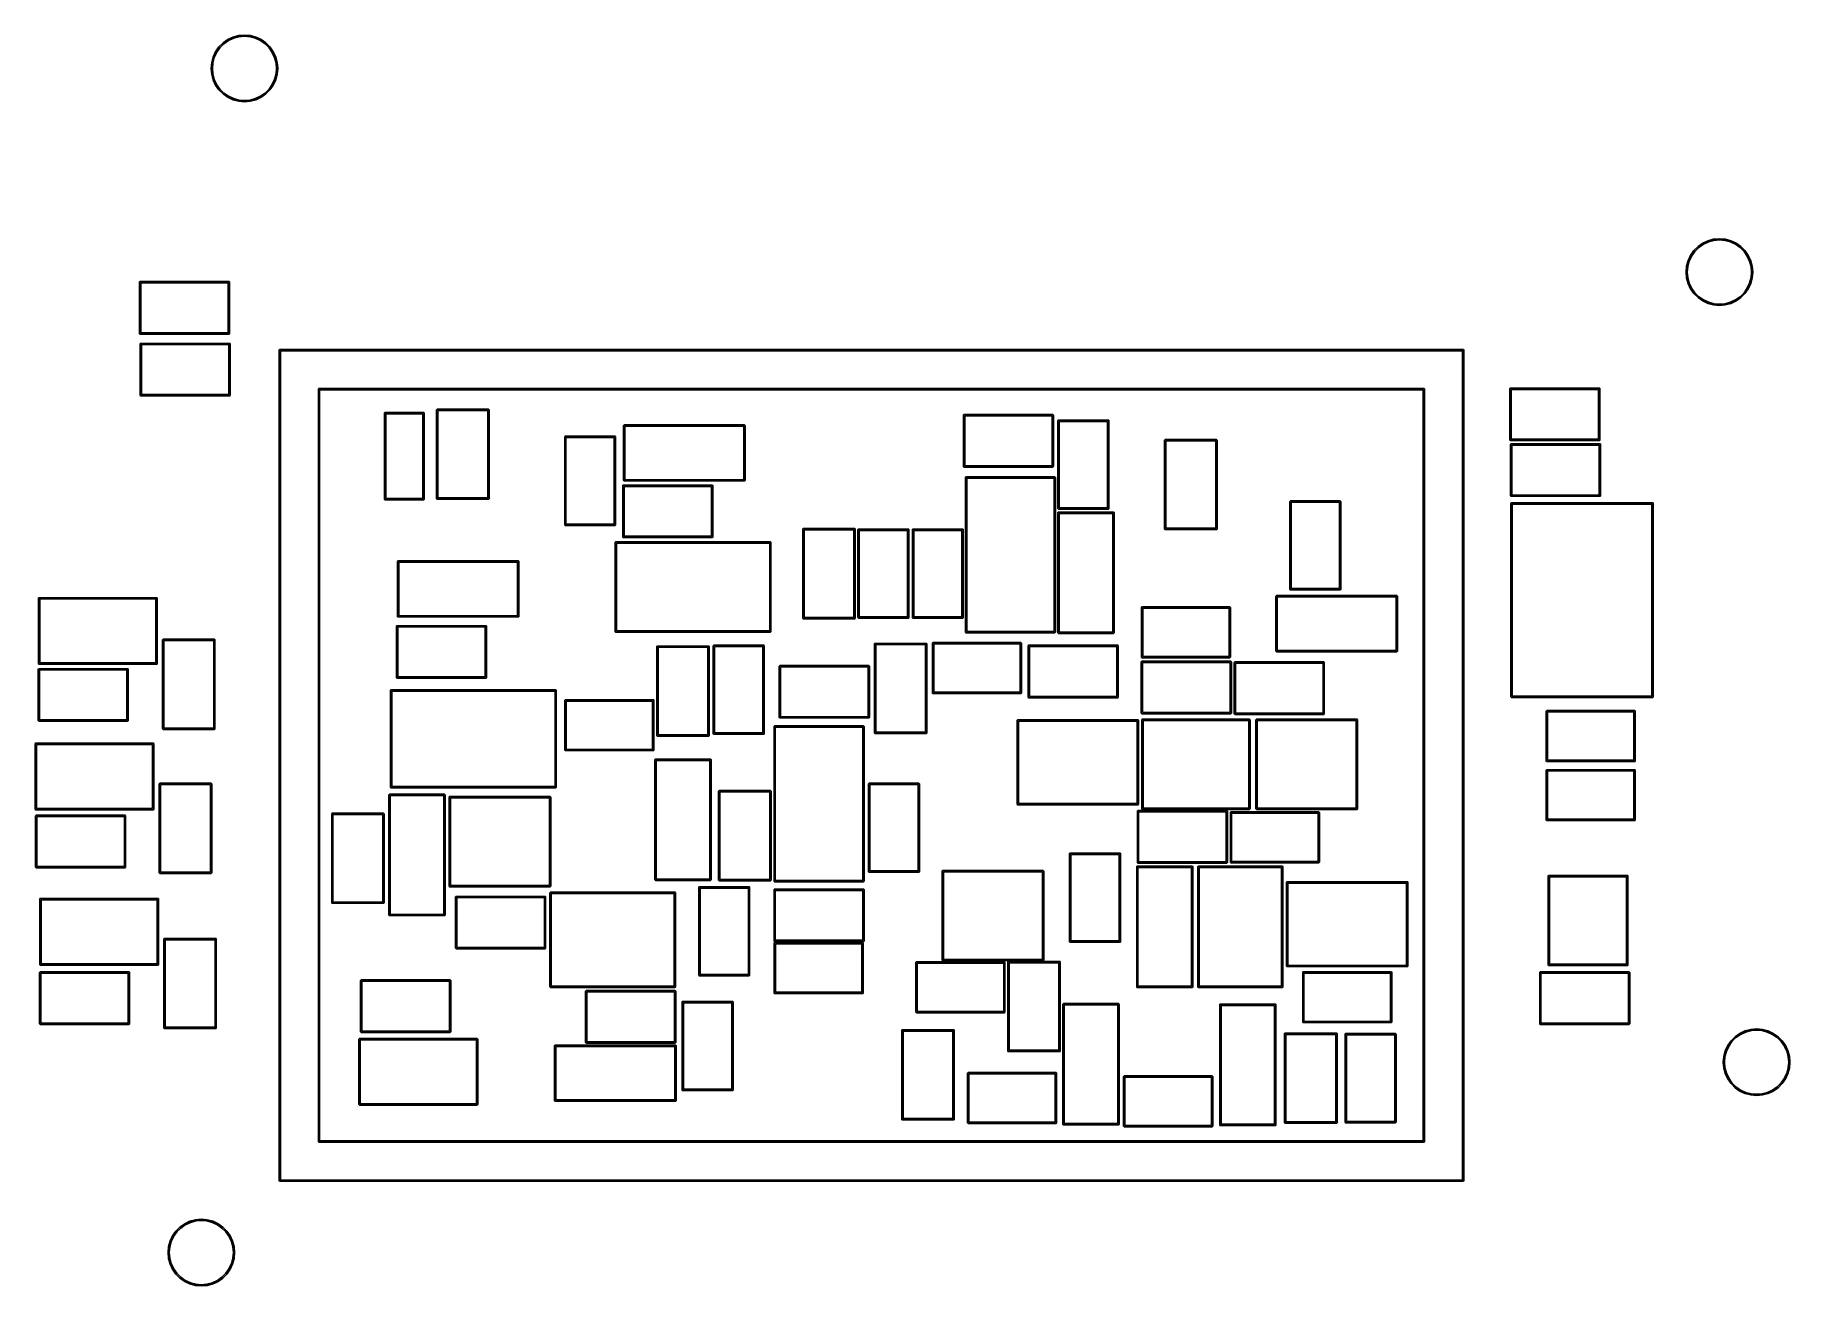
# Model space of a CAD drawing. Extents: x 0.34 to 2.98, y 0.23 to 2.12.
import ezdxf

# ---------------------------------------------------------------- set-up
doc = ezdxf.new("R2010")
doc.units = 0
doc.header["$MEASUREMENT"] = 0
doc.layers.add('BLACK', color=7, linetype='CONTINUOUS')

msp = doc.modelspace()

# ---------------------------------------------------------------- linework, layer by layer
at = {"layer": 'BLACK', "linetype": 'CONTINUOUS'}
for p, q in [((0.60783, 2.08217), (0.611528, 2.0901)), ((0.611528, 2.0901), (0.616547, 2.09727)), ((0.617914, 2.09612), (0.613074, 2.08921)), ((0.616547, 2.09727), (0.622734, 2.10345)), ((0.623881, 2.10209), (0.617914, 2.09612)), ((0.622734, 2.10345), (0.629902, 2.10847)), ((0.630794, 2.10693), (0.623881, 2.10209)), ((0.629902, 2.10847), (0.637832, 2.11217)), ((0.638442, 2.11049), (0.630794, 2.10693)), ((0.637832, 2.11217), (0.646283, 2.11443)), ((0.646593, 2.11268), (0.638442, 2.11049)), ((0.646283, 2.11443), (0.655, 2.1152)), ((0.655, 2.11341), (0.646593, 2.11268)), ((0.655, 2.1152), (0.663717, 2.11443)), ((0.663407, 2.11268), (0.655, 2.11341)), ((0.671558, 2.11049), (0.663407, 2.11268)), ((0.663717, 2.11443), (0.672168, 2.11217)), ((0.679206, 2.10693), (0.671558, 2.11049)), ((0.672168, 2.11217), (0.680098, 2.10847)), ((0.686119, 2.10209), (0.679206, 2.10693)), ((0.680098, 2.10847), (0.687266, 2.10345)), ((0.692086, 2.09612), (0.686119, 2.10209)), ((0.687266, 2.10345), (0.693453, 2.09727)), ((0.696926, 2.08921), (0.692086, 2.09612)), ((0.693453, 2.09727), (0.698472, 2.0901)), ((0.698472, 2.0901), (0.70217, 2.08217)), ((0.604803, 2.065), (0.605566, 2.07372)), ((0.605566, 2.05628), (0.604803, 2.065)), ((0.605566, 2.07372), (0.60783, 2.08217)), ((0.607323, 2.07341), (0.606587, 2.065)), ((0.606587, 2.065), (0.607323, 2.05659)), ((0.609507, 2.08156), (0.607323, 2.07341)), ((0.613074, 2.08921), (0.609507, 2.08156)), ((0.700493, 2.08156), (0.696926, 2.08921)), ((0.702677, 2.07341), (0.700493, 2.08156)), ((0.70217, 2.08217), (0.704434, 2.07372)), ((0.703413, 2.065), (0.702677, 2.07341)), ((0.702677, 2.05659), (0.703413, 2.065)), ((0.704434, 2.07372), (0.705197, 2.065)), ((0.705197, 2.065), (0.704434, 2.05628)), ((0.60783, 2.04783), (0.605566, 2.05628)), ((0.607323, 2.05659), (0.609507, 2.04844)), ((0.611528, 2.0399), (0.60783, 2.04783)), ((0.609507, 2.04844), (0.613074, 2.04079)), ((0.616547, 2.03273), (0.611528, 2.0399)), ((0.613074, 2.04079), (0.617914, 2.03388)), ((0.692086, 2.03388), (0.696926, 2.04079)), ((0.698472, 2.0399), (0.693453, 2.03273)), ((0.696926, 2.04079), (0.700493, 2.04844)), ((0.70217, 2.04783), (0.698472, 2.0399)), ((0.700493, 2.04844), (0.702677, 2.05659)), ((0.704434, 2.05628), (0.70217, 2.04783)), ((0.622734, 2.02655), (0.616547, 2.03273)), ((0.617914, 2.03388), (0.623881, 2.02791)), ((0.629902, 2.02153), (0.622734, 2.02655)), ((0.623881, 2.02791), (0.630794, 2.02307)), ((0.637832, 2.01783), (0.629902, 2.02153)), ((0.630794, 2.02307), (0.638442, 2.01951)), ((0.646283, 2.01557), (0.637832, 2.01783)), ((0.638442, 2.01951), (0.646593, 2.01732)), ((0.655, 2.0148), (0.646283, 2.01557)), ((0.646593, 2.01732), (0.655, 2.01659)), ((0.655, 2.01659), (0.663407, 2.01732)), ((0.663717, 2.01557), (0.655, 2.0148)), ((0.663407, 2.01732), (0.671558, 2.01951)), ((0.672168, 2.01783), (0.663717, 2.01557)), ((0.671558, 2.01951), (0.679206, 2.02307)), ((0.680098, 2.02153), (0.672168, 2.01783)), ((0.679206, 2.02307), (0.686119, 2.02791)), ((0.687266, 2.02655), (0.680098, 2.02153)), ((0.686119, 2.02791), (0.692086, 2.03388)), ((0.693453, 2.03273), (0.687266, 2.02655)), ((2.84573, 1.79645), (2.8529, 1.80147)), ((2.85379, 1.79993), (2.84688, 1.79509)), ((2.8529, 1.80147), (2.86083, 1.80517)), ((2.86144, 1.80349), (2.85379, 1.79993)), ((2.86083, 1.80517), (2.86928, 1.80743)), ((2.86959, 1.80568), (2.86144, 1.80349)), ((2.86928, 1.80743), (2.878, 1.8082)), ((2.878, 1.80641), (2.86959, 1.80568)), ((2.878, 1.8082), (2.88672, 1.80743)), ((2.88641, 1.80568), (2.878, 1.80641)), ((2.89456, 1.80349), (2.88641, 1.80568)), ((2.88672, 1.80743), (2.89517, 1.80517)), ((2.90221, 1.79993), (2.89456, 1.80349)), ((2.89517, 1.80517), (2.9031, 1.80147)), ((2.90912, 1.79509), (2.90221, 1.79993)), ((2.9031, 1.80147), (2.91027, 1.79645)), ((2.82857, 1.76672), (2.83083, 1.77517)), ((2.83251, 1.77456), (2.83032, 1.76641)), ((2.83083, 1.77517), (2.83453, 1.7831)), ((2.83607, 1.78221), (2.83251, 1.77456)), ((2.83453, 1.7831), (2.83955, 1.79027)), ((2.84091, 1.78912), (2.83607, 1.78221)), ((2.83955, 1.79027), (2.84573, 1.79645)), ((2.84688, 1.79509), (2.84091, 1.78912)), ((2.91509, 1.78912), (2.90912, 1.79509)), ((2.91027, 1.79645), (2.91645, 1.79027)), ((2.91993, 1.78221), (2.91509, 1.78912)), ((2.91645, 1.79027), (2.92147, 1.7831)), ((2.92349, 1.77456), (2.91993, 1.78221)), ((2.92147, 1.7831), (2.92517, 1.77517)), ((2.92568, 1.76641), (2.92349, 1.77456)), ((2.92517, 1.77517), (2.92743, 1.76672)), ((2.8278, 1.758), (2.82857, 1.76672)), ((2.82857, 1.74928), (2.8278, 1.758)), ((2.83083, 1.74083), (2.82857, 1.74928)), ((2.83032, 1.76641), (2.82959, 1.758)), ((2.82959, 1.758), (2.83032, 1.74959)), ((2.83032, 1.74959), (2.83251, 1.74144)), ((2.92349, 1.74144), (2.92568, 1.74959)), ((2.92743, 1.74928), (2.92517, 1.74083)), ((2.92641, 1.758), (2.92568, 1.76641)), ((2.92568, 1.74959), (2.92641, 1.758)), ((2.92743, 1.76672), (2.9282, 1.758)), ((2.9282, 1.758), (2.92743, 1.74928)), ((0.496685, 1.74258), (0.496973, 1.74328)), ((0.496685, 1.66542), (0.496685, 1.74258)), ((0.496973, 1.74328), (0.497669, 1.74357)), ((0.497669, 1.74357), (0.631528, 1.74357)), ((0.498654, 1.7416), (0.498654, 1.6664)), ((0.630543, 1.7416), (0.498654, 1.7416)), ((0.630543, 1.6664), (0.630543, 1.7416)), ((0.631528, 1.74357), (0.632224, 1.74328)), ((0.632224, 1.74328), (0.632512, 1.74258)), ((0.632512, 1.74258), (0.632512, 1.66542)), ((2.83453, 1.7329), (2.83083, 1.74083)), ((2.83251, 1.74144), (2.83607, 1.73379)), ((2.83955, 1.72573), (2.83453, 1.7329)), ((2.83607, 1.73379), (2.84091, 1.72688)), ((2.84573, 1.71955), (2.83955, 1.72573)), ((2.84091, 1.72688), (2.84688, 1.72091)), ((2.8529, 1.71453), (2.84573, 1.71955)), ((2.84688, 1.72091), (2.85379, 1.71607)), ((2.90221, 1.71607), (2.90912, 1.72091)), ((2.91027, 1.71955), (2.9031, 1.71453)), ((2.90912, 1.72091), (2.91509, 1.72688)), ((2.91645, 1.72573), (2.91027, 1.71955)), ((2.91509, 1.72688), (2.91993, 1.73379)), ((2.92147, 1.7329), (2.91645, 1.72573)), ((2.91993, 1.73379), (2.92349, 1.74144)), ((2.92517, 1.74083), (2.92147, 1.7329)), ((2.86083, 1.71083), (2.8529, 1.71453)), ((2.85379, 1.71607), (2.86144, 1.71251)), ((2.86928, 1.70857), (2.86083, 1.71083)), ((2.86144, 1.71251), (2.86959, 1.71032)), ((2.878, 1.7078), (2.86928, 1.70857)), ((2.86959, 1.71032), (2.878, 1.70959)), ((2.878, 1.70959), (2.88641, 1.71032)), ((2.88672, 1.70857), (2.878, 1.7078)), ((2.88641, 1.71032), (2.89456, 1.71251)), ((2.89517, 1.71083), (2.88672, 1.70857)), ((2.89456, 1.71251), (2.90221, 1.71607)), ((2.9031, 1.71453), (2.89517, 1.71083)), ((0.498654, 1.6664), (0.630543, 1.6664)), ((0.496973, 1.66472), (0.496685, 1.66542)), ((0.497669, 1.66443), (0.496973, 1.66472)), ((0.631528, 1.66443), (0.497669, 1.66443)), ((0.497685, 1.64958), (0.497973, 1.65028)), ((0.497685, 1.57242), (0.497685, 1.64958)), ((0.497973, 1.65028), (0.498669, 1.65057)), ((0.498669, 1.65057), (0.632528, 1.65057)), ((0.499654, 1.6486), (0.499654, 1.5734)), ((0.631543, 1.6486), (0.499654, 1.6486)), ((0.632224, 1.66472), (0.631528, 1.66443)), ((0.631543, 1.5734), (0.631543, 1.6486)), ((0.632512, 1.66542), (0.632224, 1.66472)), ((0.632528, 1.65057), (0.633224, 1.65028)), ((0.633224, 1.65028), (0.633512, 1.64958)), ((0.633512, 1.64958), (0.633512, 1.57242)), ((0.707283, 1.64041), (0.707572, 1.64111)), ((0.707283, 0.388441), (0.707283, 1.64041)), ((0.707572, 1.64111), (0.708268, 1.64139)), ((0.708268, 1.64139), (2.49173, 1.64139)), ((2.49173, 1.64139), (2.49243, 1.64111)), ((2.49243, 1.64111), (2.49272, 1.64041)), ((2.49272, 1.64041), (2.49272, 0.388441)), ((0.709252, 1.63943), (0.709252, 0.389425)), ((2.49075, 1.63943), (0.709252, 1.63943)), ((2.49075, 0.389425), (2.49075, 1.63943)), ((0.497973, 1.57172), (0.497685, 1.57242)), ((0.498669, 1.57143), (0.497973, 1.57172)), ((0.632528, 1.57143), (0.498669, 1.57143)), ((0.499654, 1.5734), (0.631543, 1.5734)), ((0.633224, 1.57172), (0.632528, 1.57143)), ((0.633512, 1.57242), (0.633224, 1.57172)), ((0.766339, 1.58135), (0.766627, 1.58205)), ((0.766339, 0.447496), (0.766339, 1.58135)), ((0.766627, 1.58205), (0.767323, 1.58234)), ((0.767323, 1.58234), (2.43268, 1.58234)), ((0.768307, 1.58037), (0.768307, 0.44848)), ((2.43169, 1.58037), (0.768307, 1.58037)), ((2.43169, 0.44848), (2.43169, 1.58037)), ((2.43268, 1.58234), (2.43337, 1.58205)), ((2.43337, 1.58205), (2.43366, 1.58135)), ((2.43366, 1.58135), (2.43366, 0.447496)), ((2.56209, 1.58214), (2.56237, 1.58284)), ((2.56209, 1.50498), (2.56209, 1.58214)), ((2.56237, 1.58284), (2.56307, 1.58313)), ((2.56307, 1.58313), (2.69693, 1.58313)), ((2.56406, 1.58116), (2.56406, 1.50596)), ((2.69594, 1.58116), (2.56406, 1.58116)), ((2.69594, 1.50596), (2.69594, 1.58116)), ((2.69693, 1.58313), (2.69763, 1.58284)), ((2.69763, 1.58284), (2.69791, 1.58214)), ((2.69791, 1.58214), (2.69791, 1.50498)), ((0.866276, 1.54539), (0.866564, 1.54608)), ((0.866276, 1.41546), (0.866276, 1.54539)), ((0.866564, 1.54608), (0.86726, 1.54637)), ((0.86726, 1.54637), (0.92474, 1.54637)), ((0.868244, 1.5444), (0.868244, 1.41645)), ((0.923756, 1.5444), (0.868244, 1.5444)), ((0.923756, 1.41645), (0.923756, 1.5444)), ((0.92474, 1.54637), (0.925436, 1.54608)), ((0.925436, 1.54608), (0.925724, 1.54539)), ((0.925724, 1.54539), (0.925724, 1.41546)), ((0.944433, 1.55035), (0.944721, 1.55105)), ((0.944433, 1.4165), (0.944433, 1.55035)), ((0.944721, 1.55105), (0.945417, 1.55134)), ((0.945417, 1.55134), (1.02258, 1.55134)), ((0.946402, 1.54937), (0.946402, 1.41748)), ((1.0216, 1.54937), (0.946402, 1.54937)), ((1.0216, 1.41748), (1.0216, 1.54937)), ((1.02258, 1.55134), (1.02328, 1.55105)), ((1.02328, 1.55105), (1.02357, 1.55035)), ((1.02357, 1.55035), (1.02357, 1.4165)), ((1.7385, 1.54231), (1.73878, 1.543)), ((1.7385, 1.46514), (1.7385, 1.54231)), ((1.73878, 1.543), (1.73948, 1.54329)), ((1.73948, 1.54329), (1.87334, 1.54329)), ((1.74046, 1.54132), (1.74046, 1.46613)), ((1.87235, 1.54132), (1.74046, 1.54132)), ((1.87235, 1.46613), (1.87235, 1.54132)), ((1.87334, 1.54329), (1.87403, 1.543)), ((1.87403, 1.543), (1.87432, 1.54231)), ((1.87432, 1.54231), (1.87432, 1.46514)), ((1.88102, 1.53387), (1.88131, 1.53456)), ((1.88131, 1.53456), (1.88201, 1.53485)), ((1.88201, 1.53485), (1.95681, 1.53485)), ((1.95681, 1.53485), (1.95751, 1.53456)), ((1.95751, 1.53456), (1.9578, 1.53387)), ((1.13761, 1.50942), (1.1379, 1.51011)), ((1.13761, 1.37713), (1.13761, 1.50942)), ((1.1379, 1.51011), (1.1386, 1.5104)), ((1.1386, 1.5104), (1.2134, 1.5104)), ((1.13958, 1.50843), (1.13958, 1.37812)), ((1.21242, 1.50843), (1.13958, 1.50843)), ((1.21242, 1.37812), (1.21242, 1.50843)), ((1.2134, 1.5104), (1.2141, 1.51011)), ((1.2141, 1.51011), (1.21439, 1.50942)), ((1.21439, 1.50942), (1.21439, 1.37713)), ((1.22646, 1.52676), (1.22675, 1.52746)), ((1.22646, 1.44409), (1.22646, 1.52676)), ((1.22675, 1.52746), (1.22745, 1.52775)), ((1.22745, 1.52775), (1.40855, 1.52775)), ((1.22843, 1.52578), (1.22843, 1.44507)), ((1.40757, 1.52578), (1.22843, 1.52578)), ((1.40757, 1.44507), (1.40757, 1.52578)), ((1.40855, 1.52775), (1.40925, 1.52746)), ((1.40925, 1.52746), (1.40954, 1.52676)), ((1.40954, 1.52676), (1.40954, 1.44409)), ((1.88102, 1.40158), (1.88102, 1.53387)), ((1.88299, 1.53288), (1.88299, 1.40257)), ((1.95583, 1.53288), (1.88299, 1.53288)), ((1.95583, 1.40257), (1.95583, 1.53288)), ((1.9578, 1.53387), (1.9578, 1.40158)), ((2.04184, 1.50465), (2.04213, 1.50535)), ((2.04184, 1.3708), (2.04184, 1.50465)), ((2.04213, 1.50535), (2.04283, 1.50564)), ((2.04283, 1.50564), (2.11999, 1.50564)), ((2.04381, 1.50367), (2.04381, 1.37178)), ((2.11901, 1.50367), (2.04381, 1.50367)), ((2.11901, 1.37178), (2.11901, 1.50367)), ((2.11999, 1.50564), (2.12069, 1.50535)), ((2.12069, 1.50535), (2.12098, 1.50465)), ((2.12098, 1.50465), (2.12098, 1.3708)), ((2.56237, 1.50428), (2.56209, 1.50498)), ((2.56307, 1.50399), (2.56237, 1.50428)), ((2.69693, 1.50399), (2.56307, 1.50399)), ((2.56309, 1.49814), (2.56337, 1.49884)), ((2.56309, 1.42098), (2.56309, 1.49814)), ((2.56337, 1.49884), (2.56407, 1.49913)), ((2.56406, 1.50596), (2.69594, 1.50596)), ((2.56407, 1.49913), (2.69793, 1.49913)), ((2.56506, 1.49716), (2.56506, 1.42196)), ((2.69694, 1.49716), (2.56506, 1.49716)), ((2.69763, 1.50428), (2.69693, 1.50399)), ((2.69694, 1.42196), (2.69694, 1.49716)), ((2.69791, 1.50498), (2.69763, 1.50428)), ((2.69793, 1.49913), (2.69863, 1.49884)), ((2.69863, 1.49884), (2.69891, 1.49814)), ((2.69891, 1.49814), (2.69891, 1.42098)), ((1.73878, 1.46445), (1.7385, 1.46514)), ((1.73948, 1.46416), (1.73878, 1.46445)), ((1.87334, 1.46416), (1.73948, 1.46416)), ((1.74046, 1.46613), (1.87235, 1.46613)), ((1.87403, 1.46445), (1.87334, 1.46416)), ((1.87432, 1.46514), (1.87403, 1.46445)), ((1.22509, 1.43586), (1.22537, 1.43655)), ((1.22509, 1.35869), (1.22509, 1.43586)), ((1.22537, 1.43655), (1.22607, 1.43684)), ((1.22607, 1.43684), (1.35993, 1.43684)), ((1.22675, 1.44339), (1.22646, 1.44409)), ((1.22745, 1.4431), (1.22675, 1.44339)), ((1.22706, 1.43487), (1.22706, 1.35968)), ((1.35894, 1.43487), (1.22706, 1.43487)), ((1.40855, 1.4431), (1.22745, 1.4431)), ((1.22843, 1.44507), (1.40757, 1.44507)), ((1.35894, 1.35968), (1.35894, 1.43487)), ((1.35993, 1.43684), (1.36063, 1.43655)), ((1.36063, 1.43655), (1.36091, 1.43586)), ((1.36091, 1.43586), (1.36091, 1.35869)), ((1.40925, 1.44339), (1.40855, 1.4431)), ((1.40954, 1.44409), (1.40925, 1.44339)), ((1.7415, 1.44826), (1.74178, 1.44896)), ((1.7415, 1.21519), (1.7415, 1.44826)), ((1.74178, 1.44896), (1.74248, 1.44924)), ((1.74248, 1.44924), (1.87634, 1.44924)), ((1.74346, 1.44728), (1.74346, 1.21617)), ((1.87535, 1.44728), (1.74346, 1.44728)), ((1.87535, 1.21617), (1.87535, 1.44728)), ((1.87634, 1.44924), (1.87703, 1.44896)), ((1.87703, 1.44896), (1.87732, 1.44826)), ((1.87732, 1.44826), (1.87732, 1.21519)), ((0.866564, 1.41477), (0.866276, 1.41546)), ((0.86726, 1.41448), (0.866564, 1.41477)), ((0.92474, 1.41448), (0.86726, 1.41448)), ((0.868244, 1.41645), (0.923756, 1.41645)), ((0.925436, 1.41477), (0.92474, 1.41448)), ((0.925724, 1.41546), (0.925436, 1.41477)), ((0.944721, 1.4158), (0.944433, 1.4165)), ((0.945417, 1.41551), (0.944721, 1.4158)), ((1.02258, 1.41551), (0.945417, 1.41551)), ((0.946402, 1.41748), (1.0216, 1.41748)), ((1.02328, 1.4158), (1.02258, 1.41551)), ((1.02357, 1.4165), (1.02328, 1.4158)), ((1.88299, 1.40257), (1.95583, 1.40257)), ((2.23061, 1.41214), (2.2309, 1.41284)), ((2.23061, 1.27986), (2.23061, 1.41214)), ((2.2309, 1.41284), (2.2316, 1.41313)), ((2.2316, 1.41313), (2.3064, 1.41313)), ((2.23258, 1.41116), (2.23258, 1.28084)), ((2.30542, 1.41116), (2.23258, 1.41116)), ((2.30542, 1.28084), (2.30542, 1.41116)), ((2.3064, 1.41313), (2.3071, 1.41284)), ((2.3071, 1.41284), (2.30739, 1.41214)), ((2.30739, 1.41214), (2.30739, 1.27986)), ((2.56337, 1.42028), (2.56309, 1.42098)), ((2.56407, 1.41999), (2.56337, 1.42028)), ((2.56372, 1.40923), (2.564, 1.40992)), ((2.56372, 1.11789), (2.56372, 1.40923)), ((2.564, 1.40992), (2.5647, 1.41021)), ((2.69793, 1.41999), (2.56407, 1.41999)), ((2.5647, 1.41021), (2.7773, 1.41021)), ((2.56506, 1.42196), (2.69694, 1.42196)), ((2.56569, 1.40824), (2.56569, 1.11887)), ((2.77631, 1.40824), (2.56569, 1.40824)), ((2.69863, 1.42028), (2.69793, 1.41999)), ((2.69891, 1.42098), (2.69863, 1.42028)), ((2.77631, 1.11887), (2.77631, 1.40824)), ((2.7773, 1.41021), (2.778, 1.40992)), ((2.778, 1.40992), (2.77828, 1.40923)), ((2.77828, 1.40923), (2.77828, 1.11789)), ((1.1379, 1.37644), (1.13761, 1.37713)), ((1.1386, 1.37615), (1.1379, 1.37644)), ((1.2134, 1.37615), (1.1386, 1.37615)), ((1.13958, 1.37812), (1.21242, 1.37812)), ((1.2141, 1.37644), (1.2134, 1.37615)), ((1.21439, 1.37713), (1.2141, 1.37644)), ((1.88131, 1.40089), (1.88102, 1.40158)), ((1.88109, 1.39528), (1.88137, 1.39597)), ((1.88109, 1.21417), (1.88109, 1.39528)), ((1.88201, 1.4006), (1.88131, 1.40089)), ((1.88137, 1.39597), (1.88207, 1.39626)), ((1.95681, 1.4006), (1.88201, 1.4006)), ((1.88207, 1.39626), (1.96475, 1.39626)), ((1.88306, 1.39429), (1.88306, 1.21516)), ((1.96376, 1.39429), (1.88306, 1.39429)), ((1.95751, 1.40089), (1.95681, 1.4006)), ((1.9578, 1.40158), (1.95751, 1.40089)), ((1.96376, 1.21516), (1.96376, 1.39429)), ((1.96475, 1.39626), (1.96544, 1.39597)), ((1.96544, 1.39597), (1.96573, 1.39528)), ((1.96573, 1.39528), (1.96573, 1.21417)), ((1.21348, 1.3502), (1.21377, 1.3509)), ((1.21348, 1.21635), (1.21348, 1.3502)), ((1.21377, 1.3509), (1.21446, 1.35119)), ((1.21446, 1.35119), (1.44754, 1.35119)), ((1.21545, 1.34922), (1.21545, 1.21733)), ((1.44655, 1.34922), (1.21545, 1.34922)), ((1.22537, 1.358), (1.22509, 1.35869)), ((1.22607, 1.35771), (1.22537, 1.358)), ((1.35993, 1.35771), (1.22607, 1.35771)), ((1.22706, 1.35968), (1.35894, 1.35968)), ((1.36063, 1.358), (1.35993, 1.35771)), ((1.36091, 1.35869), (1.36063, 1.358)), ((1.44655, 1.21733), (1.44655, 1.34922)), ((1.44754, 1.35119), (1.44823, 1.3509)), ((1.44823, 1.3509), (1.44852, 1.3502)), ((1.44852, 1.3502), (1.44852, 1.21635)), ((1.49643, 1.37035), (1.49672, 1.37105)), ((1.49643, 1.2365), (1.49643, 1.37035)), ((1.49672, 1.37105), (1.49742, 1.37134)), ((1.49742, 1.37134), (1.57458, 1.37134)), ((1.4984, 1.36937), (1.4984, 1.23748)), ((1.5736, 1.36937), (1.4984, 1.36937)), ((1.5736, 1.23748), (1.5736, 1.36937)), ((1.57458, 1.37134), (1.57528, 1.37105)), ((1.57528, 1.37105), (1.57557, 1.37035)), ((1.57557, 1.37035), (1.57557, 1.2365)), ((1.57961, 1.36957), (1.5799, 1.37026)), ((1.57961, 1.23728), (1.57961, 1.36957)), ((1.5799, 1.37026), (1.5806, 1.37055)), ((1.5806, 1.37055), (1.6554, 1.37055)), ((1.58158, 1.36858), (1.58158, 1.23827)), ((1.65442, 1.36858), (1.58158, 1.36858)), ((1.65442, 1.23827), (1.65442, 1.36858)), ((1.6554, 1.37055), (1.6561, 1.37026)), ((1.6561, 1.37026), (1.65639, 1.36957)), ((1.65639, 1.36957), (1.65639, 1.23728)), ((1.66161, 1.36957), (1.6619, 1.37026)), ((1.66161, 1.23728), (1.66161, 1.36957)), ((1.6619, 1.37026), (1.6626, 1.37055)), ((1.6626, 1.37055), (1.7374, 1.37055)), ((1.66358, 1.36858), (1.66358, 1.23827)), ((1.73642, 1.36858), (1.66358, 1.36858)), ((1.73642, 1.23827), (1.73642, 1.36858)), ((1.7374, 1.37055), (1.7381, 1.37026)), ((1.7381, 1.37026), (1.73839, 1.36957)), ((1.73839, 1.36957), (1.73839, 1.23728)), ((2.04213, 1.3701), (2.04184, 1.3708)), ((2.04283, 1.36981), (2.04213, 1.3701)), ((2.11999, 1.36981), (2.04283, 1.36981)), ((2.04381, 1.37178), (2.11901, 1.37178)), ((2.12069, 1.3701), (2.11999, 1.36981)), ((2.12098, 1.3708), (2.12069, 1.3701)), ((0.885465, 1.32176), (0.885753, 1.32246)), ((0.885753, 1.32246), (0.886449, 1.32275)), ((0.886449, 1.32275), (1.06755, 1.32275)), ((1.06755, 1.32275), (1.06825, 1.32246)), ((1.06825, 1.32246), (1.06854, 1.32176)), ((0.885465, 1.23909), (0.885465, 1.32176)), ((0.887433, 1.32078), (0.887433, 1.24007)), ((1.06657, 1.32078), (0.887433, 1.32078)), ((1.06657, 1.24007), (1.06657, 1.32078)), ((1.06854, 1.32176), (1.06854, 1.23909)), ((2.20946, 1.26934), (2.20975, 1.27003)), ((2.20975, 1.27003), (2.21045, 1.27032)), ((2.21045, 1.27032), (2.39155, 1.27032)), ((2.2309, 1.27916), (2.23061, 1.27986)), ((2.2316, 1.27887), (2.2309, 1.27916)), ((2.3064, 1.27887), (2.2316, 1.27887)), ((2.23258, 1.28084), (2.30542, 1.28084)), ((2.3071, 1.27916), (2.3064, 1.27887)), ((2.30739, 1.27986), (2.3071, 1.27916)), ((2.39155, 1.27032), (2.39225, 1.27003)), ((2.39225, 1.27003), (2.39254, 1.26934)), ((0.344433, 1.2662), (0.344721, 1.26689)), ((0.344433, 1.16777), (0.344433, 1.2662)), ((0.344721, 1.26689), (0.345417, 1.26718)), ((0.345417, 1.26718), (0.522583, 1.26718)), ((0.346402, 1.26521), (0.346402, 1.16876)), ((0.521598, 1.26521), (0.346402, 1.26521)), ((0.521598, 1.16876), (0.521598, 1.26521)), ((0.522583, 1.26718), (0.523279, 1.26689)), ((0.523279, 1.26689), (0.523567, 1.2662)), ((0.523567, 1.2662), (0.523567, 1.16777)), ((2.00687, 1.2524), (2.00716, 1.2531)), ((2.00687, 1.1776), (2.00687, 1.2524)), ((2.00716, 1.2531), (2.00786, 1.25339)), ((2.00786, 1.25339), (2.14014, 1.25339)), ((2.00884, 1.25142), (2.00884, 1.17858)), ((2.13916, 1.25142), (2.00884, 1.25142)), ((2.13916, 1.17858), (2.13916, 1.25142)), ((2.14014, 1.25339), (2.14084, 1.2531)), ((2.14084, 1.2531), (2.14113, 1.2524)), ((2.14113, 1.2524), (2.14113, 1.1776)), ((2.20946, 1.18666), (2.20946, 1.26934)), ((2.21143, 1.26835), (2.21143, 1.18765)), ((2.39057, 1.26835), (2.21143, 1.26835)), ((2.39057, 1.18765), (2.39057, 1.26835)), ((2.39254, 1.26934), (2.39254, 1.18666)), ((0.884087, 1.22401), (0.884375, 1.2247)), ((0.884087, 1.14684), (0.884087, 1.22401)), ((0.884375, 1.2247), (0.885071, 1.22499)), ((0.885071, 1.22499), (1.01893, 1.22499)), ((0.885753, 1.23839), (0.885465, 1.23909)), ((0.886449, 1.2381), (0.885753, 1.23839)), ((0.886055, 1.22302), (0.886055, 1.14783)), ((1.01794, 1.22302), (0.886055, 1.22302)), ((1.06755, 1.2381), (0.886449, 1.2381)), ((0.887433, 1.24007), (1.06657, 1.24007)), ((1.01794, 1.14783), (1.01794, 1.22302)), ((1.01893, 1.22499), (1.01963, 1.2247)), ((1.01963, 1.2247), (1.01991, 1.22401)), ((1.01991, 1.22401), (1.01991, 1.14684)), ((1.06825, 1.23839), (1.06755, 1.2381)), ((1.06854, 1.23909), (1.06825, 1.23839)), ((1.21545, 1.21733), (1.44655, 1.21733)), ((1.49672, 1.2358), (1.49643, 1.2365)), ((1.49742, 1.23551), (1.49672, 1.2358)), ((1.57458, 1.23551), (1.49742, 1.23551)), ((1.4984, 1.23748), (1.5736, 1.23748)), ((1.57528, 1.2358), (1.57458, 1.23551)), ((1.57557, 1.2365), (1.57528, 1.2358)), ((1.5799, 1.23659), (1.57961, 1.23728)), ((1.5806, 1.2363), (1.5799, 1.23659)), ((1.6554, 1.2363), (1.5806, 1.2363)), ((1.58158, 1.23827), (1.65442, 1.23827)), ((1.6561, 1.23659), (1.6554, 1.2363)), ((1.65639, 1.23728), (1.6561, 1.23659)), ((1.6619, 1.23659), (1.66161, 1.23728)), ((1.6626, 1.2363), (1.6619, 1.23659)), ((1.7374, 1.2363), (1.6626, 1.2363)), ((1.66358, 1.23827), (1.73642, 1.23827)), ((1.7381, 1.23659), (1.7374, 1.2363)), ((1.73839, 1.23728), (1.7381, 1.23659)), ((0.531433, 1.20353), (0.531721, 1.20422)), ((0.531433, 1.06967), (0.531433, 1.20353)), ((0.531721, 1.20422), (0.532417, 1.20451)), ((0.532417, 1.20451), (0.609583, 1.20451)), ((0.533402, 1.20254), (0.533402, 1.07065)), ((0.608598, 1.20254), (0.533402, 1.20254)), ((0.608598, 1.07065), (0.608598, 1.20254)), ((0.609583, 1.20451), (0.610279, 1.20422)), ((0.610279, 1.20422), (0.610567, 1.20353)), ((0.610567, 1.20353), (0.610567, 1.06967)), ((1.21377, 1.21565), (1.21348, 1.21635)), ((1.21446, 1.21536), (1.21377, 1.21565)), ((1.44754, 1.21536), (1.21446, 1.21536)), ((1.27643, 1.19335), (1.27672, 1.19405)), ((1.27643, 1.0595), (1.27643, 1.19335)), ((1.27672, 1.19405), (1.27742, 1.19434)), ((1.27742, 1.19434), (1.35458, 1.19434)), ((1.2784, 1.19237), (1.2784, 1.06048)), ((1.3536, 1.19237), (1.2784, 1.19237)), ((1.3536, 1.06048), (1.3536, 1.19237)), ((1.35458, 1.19434), (1.35528, 1.19405)), ((1.35528, 1.19405), (1.35557, 1.19335)), ((1.35557, 1.19335), (1.35557, 1.0595)), ((1.36161, 1.19457), (1.3619, 1.19526)), ((1.36161, 1.06228), (1.36161, 1.19457)), ((1.3619, 1.19526), (1.3626, 1.19555)), ((1.3626, 1.19555), (1.4374, 1.19555)), ((1.36358, 1.19358), (1.36358, 1.06327)), ((1.43642, 1.19358), (1.36358, 1.19358)), ((1.43642, 1.06327), (1.43642, 1.19358)), ((1.4374, 1.19555), (1.4381, 1.19526)), ((1.4381, 1.19526), (1.43839, 1.19457)), ((1.43839, 1.19457), (1.43839, 1.06228)), ((1.44823, 1.21565), (1.44754, 1.21536)), ((1.44852, 1.21635), (1.44823, 1.21565)), ((1.60443, 1.19735), (1.60472, 1.19805)), ((1.60443, 1.0635), (1.60443, 1.19735)), ((1.60472, 1.19805), (1.60542, 1.19834)), ((1.60542, 1.19834), (1.68258, 1.19834)), ((1.6064, 1.19637), (1.6064, 1.06448)), ((1.6816, 1.19637), (1.6064, 1.19637)), ((1.6816, 1.06448), (1.6816, 1.19637)), ((1.68258, 1.19834), (1.68328, 1.19805)), ((1.68328, 1.19805), (1.68357, 1.19735)), ((1.68357, 1.19735), (1.68357, 1.0635)), ((1.69187, 1.1984), (1.69216, 1.1991)), ((1.69187, 1.1236), (1.69187, 1.1984)), ((1.69216, 1.1991), (1.69286, 1.19939)), ((1.69286, 1.19939), (1.82514, 1.19939)), ((1.69384, 1.19742), (1.69384, 1.12458)), ((1.82416, 1.19742), (1.69384, 1.19742)), ((1.74178, 1.21449), (1.7415, 1.21519)), ((1.74248, 1.2142), (1.74178, 1.21449)), ((1.87634, 1.2142), (1.74248, 1.2142)), ((1.74346, 1.21617), (1.87535, 1.21617)), ((1.82416, 1.12458), (1.82416, 1.19742)), ((1.82514, 1.19939), (1.82584, 1.1991)), ((1.82584, 1.1991), (1.82613, 1.1984)), ((1.82613, 1.1984), (1.82613, 1.1236)), ((1.83609, 1.19458), (1.83637, 1.19528)), ((1.83609, 1.11742), (1.83609, 1.19458)), ((1.83637, 1.19528), (1.83707, 1.19557)), ((1.83707, 1.19557), (1.97093, 1.19557)), ((1.83806, 1.1936), (1.83806, 1.1184)), ((1.96994, 1.1936), (1.83806, 1.1936)), ((1.87703, 1.21449), (1.87634, 1.2142)), ((1.87732, 1.21519), (1.87703, 1.21449)), ((1.88137, 1.21348), (1.88109, 1.21417)), ((1.88207, 1.21319), (1.88137, 1.21348)), ((1.96475, 1.21319), (1.88207, 1.21319)), ((1.88306, 1.21516), (1.96376, 1.21516)), ((1.96544, 1.21348), (1.96475, 1.21319)), ((1.96573, 1.21417), (1.96544, 1.21348)), ((1.96994, 1.1184), (1.96994, 1.1936)), ((1.97093, 1.19557), (1.97163, 1.19528)), ((1.97163, 1.19528), (1.97191, 1.19458)), ((1.97191, 1.19458), (1.97191, 1.11742)), ((0.344721, 1.16708), (0.344433, 1.16777)), ((0.345417, 1.16679), (0.344721, 1.16708)), ((0.522583, 1.16679), (0.345417, 1.16679)), ((0.346402, 1.16876), (0.521598, 1.16876)), ((0.523279, 1.16708), (0.522583, 1.16679)), ((0.523567, 1.16777), (0.523279, 1.16708)), ((1.46109, 1.16401), (1.46137, 1.1647)), ((1.46109, 1.08684), (1.46109, 1.16401)), ((1.46137, 1.1647), (1.46207, 1.16499)), ((1.46207, 1.16499), (1.59593, 1.16499)), ((1.59593, 1.16499), (1.59663, 1.1647)), ((1.59663, 1.1647), (1.59691, 1.16401)), ((1.59691, 1.16401), (1.59691, 1.08684)), ((2.00668, 1.17028), (2.00697, 1.17098)), ((2.00668, 1.09312), (2.00668, 1.17028)), ((2.00716, 1.1769), (2.00687, 1.1776)), ((2.00697, 1.17098), (2.00766, 1.17127)), ((2.00786, 1.17661), (2.00716, 1.1769)), ((2.00766, 1.17127), (2.14152, 1.17127)), ((2.14014, 1.17661), (2.00786, 1.17661)), ((2.00865, 1.1693), (2.00865, 1.0941)), ((2.14054, 1.1693), (2.00865, 1.1693)), ((2.00884, 1.17858), (2.13916, 1.17858)), ((2.14084, 1.1769), (2.14014, 1.17661)), ((2.14054, 1.0941), (2.14054, 1.1693)), ((2.14113, 1.1776), (2.14084, 1.1769)), ((2.14152, 1.17127), (2.14222, 1.17098)), ((2.14222, 1.17098), (2.1425, 1.17028)), ((2.1425, 1.17028), (2.1425, 1.09312)), ((2.14668, 1.16928), (2.14697, 1.16998)), ((2.14668, 1.09212), (2.14668, 1.16928)), ((2.14697, 1.16998), (2.14766, 1.17027)), ((2.14766, 1.17027), (2.28152, 1.17027)), ((2.14865, 1.1683), (2.14865, 1.0931)), ((2.28054, 1.1683), (2.14865, 1.1683)), ((2.20975, 1.18597), (2.20946, 1.18666)), ((2.21045, 1.18568), (2.20975, 1.18597)), ((2.39155, 1.18568), (2.21045, 1.18568)), ((2.21143, 1.18765), (2.39057, 1.18765)), ((2.28054, 1.0931), (2.28054, 1.1683)), ((2.28152, 1.17027), (2.28222, 1.16998)), ((2.28222, 1.16998), (2.2825, 1.16928)), ((2.2825, 1.16928), (2.2825, 1.09212)), ((2.39225, 1.18597), (2.39155, 1.18568)), ((2.39254, 1.18666), (2.39225, 1.18597)), ((0.344087, 1.15918), (0.344375, 1.15988)), ((0.344087, 1.08202), (0.344087, 1.15918)), ((0.344375, 1.15988), (0.345071, 1.16017)), ((0.345071, 1.16017), (0.478929, 1.16017)), ((0.346055, 1.1582), (0.346055, 1.083)), ((0.477945, 1.1582), (0.346055, 1.1582)), ((0.477945, 1.083), (0.477945, 1.1582)), ((0.478929, 1.16017), (0.479625, 1.15988)), ((0.479625, 1.15988), (0.479913, 1.15918)), ((0.479913, 1.15918), (0.479913, 1.08202)), ((0.884375, 1.14615), (0.884087, 1.14684)), ((0.885071, 1.14586), (0.884375, 1.14615)), ((1.01893, 1.14586), (0.885071, 1.14586)), ((0.886055, 1.14783), (1.01794, 1.14783)), ((1.01963, 1.14615), (1.01893, 1.14586)), ((1.01991, 1.14684), (1.01963, 1.14615)), ((1.46306, 1.16302), (1.46306, 1.08783)), ((1.59494, 1.16302), (1.46306, 1.16302)), ((1.59494, 1.08783), (1.59494, 1.16302)), ((0.875, 1.12726), (0.875288, 1.12796)), ((0.875, 0.981591), (0.875, 1.12726)), ((0.875288, 1.12796), (0.875984, 1.12824)), ((0.875984, 1.12824), (1.12402, 1.12824)), ((0.876969, 1.12628), (0.876969, 0.982575)), ((1.12303, 1.12628), (0.876969, 1.12628)), ((1.12303, 0.982575), (1.12303, 1.12628)), ((1.12402, 1.12824), (1.12471, 1.12796)), ((1.12471, 1.12796), (1.125, 1.12726)), ((1.125, 1.12726), (1.125, 0.981591)), ((1.13787, 1.1124), (1.13816, 1.1131)), ((1.13787, 1.0376), (1.13787, 1.1124)), ((1.13816, 1.1131), (1.13886, 1.11339)), ((1.13886, 1.11339), (1.27114, 1.11339)), ((1.13984, 1.11142), (1.13984, 1.03858)), ((1.27016, 1.11142), (1.13984, 1.11142)), ((1.27016, 1.03858), (1.27016, 1.11142)), ((1.27114, 1.11339), (1.27184, 1.1131)), ((1.27184, 1.1131), (1.27213, 1.1124)), ((1.27213, 1.1124), (1.27213, 1.0376)), ((1.69216, 1.1229), (1.69187, 1.1236)), ((1.69286, 1.12261), (1.69216, 1.1229)), ((1.82514, 1.12261), (1.69286, 1.12261)), ((1.69384, 1.12458), (1.82416, 1.12458)), ((1.82584, 1.1229), (1.82514, 1.12261)), ((1.82613, 1.1236), (1.82584, 1.1229)), ((1.83637, 1.11672), (1.83609, 1.11742)), ((1.83707, 1.11643), (1.83637, 1.11672)), ((1.97093, 1.11643), (1.83707, 1.11643)), ((1.83806, 1.1184), (1.96994, 1.1184)), ((1.97163, 1.11672), (1.97093, 1.11643)), ((1.97191, 1.11742), (1.97163, 1.11672)), ((2.564, 1.11719), (2.56372, 1.11789)), ((2.5647, 1.11691), (2.564, 1.11719)), ((2.7773, 1.11691), (2.5647, 1.11691)), ((2.56569, 1.11887), (2.77631, 1.11887)), ((2.778, 1.11719), (2.7773, 1.11691)), ((2.77828, 1.11789), (2.778, 1.11719)), ((1.46137, 1.08615), (1.46109, 1.08684)), ((1.46207, 1.08586), (1.46137, 1.08615)), ((1.59593, 1.08586), (1.46207, 1.08586)), ((1.46306, 1.08783), (1.59494, 1.08783)), ((1.59663, 1.08615), (1.59593, 1.08586)), ((1.59691, 1.08684), (1.59663, 1.08615)), ((2.00697, 1.09242), (2.00668, 1.09312)), ((2.00766, 1.09213), (2.00697, 1.09242)), ((2.14152, 1.09213), (2.00766, 1.09213)), ((2.00865, 1.0941), (2.14054, 1.0941)), ((2.14222, 1.09242), (2.14152, 1.09213)), ((2.1425, 1.09312), (2.14222, 1.09242)), ((2.14697, 1.09142), (2.14668, 1.09212)), ((2.14766, 1.09113), (2.14697, 1.09142)), ((2.28152, 1.09113), (2.14766, 1.09113)), ((2.14865, 1.0931), (2.28054, 1.0931)), ((2.28222, 1.09142), (2.28152, 1.09113)), ((2.2825, 1.09212), (2.28222, 1.09142)), ((2.61687, 1.09596), (2.61716, 1.09666)), ((2.61687, 1.02116), (2.61687, 1.09596)), ((2.61716, 1.09666), (2.61786, 1.09694)), ((2.61786, 1.09694), (2.75014, 1.09694)), ((2.61884, 1.09498), (2.61884, 1.02214)), ((2.74916, 1.09498), (2.61884, 1.09498)), ((2.74916, 1.02214), (2.74916, 1.09498)), ((2.75014, 1.09694), (2.75084, 1.09666)), ((2.75084, 1.09666), (2.75113, 1.09596)), ((2.75113, 1.09596), (2.75113, 1.02116)), ((0.344375, 1.08132), (0.344087, 1.08202)), ((0.345071, 1.08103), (0.344375, 1.08132)), ((0.478929, 1.08103), (0.345071, 1.08103)), ((0.346055, 1.083), (0.477945, 1.083)), ((0.479625, 1.08132), (0.478929, 1.08103)), ((0.479913, 1.08202), (0.479625, 1.08132)), ((0.531721, 1.06897), (0.531433, 1.06967)), ((0.532417, 1.06869), (0.531721, 1.06897)), ((0.609583, 1.06869), (0.532417, 1.06869)), ((0.533402, 1.07065), (0.608598, 1.07065)), ((0.610279, 1.06897), (0.609583, 1.06869)), ((0.610567, 1.06967), (0.610279, 1.06897)), ((1.27672, 1.0588), (1.27643, 1.0595)), ((1.27742, 1.05851), (1.27672, 1.0588)), ((1.35458, 1.05851), (1.27742, 1.05851)), ((1.2784, 1.06048), (1.3536, 1.06048)), ((1.35528, 1.0588), (1.35458, 1.05851)), ((1.35557, 1.0595), (1.35528, 1.0588)), ((1.3619, 1.06159), (1.36161, 1.06228)), ((1.3626, 1.0613), (1.3619, 1.06159)), ((1.4374, 1.0613), (1.3626, 1.0613)), ((1.36358, 1.06327), (1.43642, 1.06327)), ((1.4381, 1.06159), (1.4374, 1.0613)), ((1.43839, 1.06228), (1.4381, 1.06159)), ((1.45309, 1.07296), (1.45337, 1.07366)), ((1.45309, 0.83989), (1.45309, 1.07296)), ((1.45337, 1.07366), (1.45407, 1.07394)), ((1.45407, 1.07394), (1.58793, 1.07394)), ((1.45506, 1.07198), (1.45506, 0.840874)), ((1.58694, 1.07198), (1.45506, 1.07198)), ((1.58694, 0.840874), (1.58694, 1.07198)), ((1.58793, 1.07394), (1.58863, 1.07366)), ((1.58863, 1.07366), (1.58891, 1.07296)), ((1.58891, 1.07296), (1.58891, 0.83989)), ((1.60472, 1.0628), (1.60443, 1.0635)), ((1.60542, 1.06251), (1.60472, 1.0628)), ((1.68258, 1.06251), (1.60542, 1.06251)), ((1.6064, 1.06448), (1.6816, 1.06448)), ((1.68328, 1.0628), (1.68258, 1.06251)), ((1.68357, 1.0635), (1.68328, 1.0628)), ((1.81946, 1.08199), (1.81975, 1.08269)), ((1.81946, 0.956008), (1.81946, 1.08199)), ((1.81975, 1.08269), (1.82045, 1.08298)), ((1.82045, 1.08298), (2.00155, 1.08298)), ((1.82143, 1.08101), (1.82143, 0.956992)), ((2.00057, 1.08101), (1.82143, 1.08101)), ((2.00057, 0.956992), (2.00057, 1.08101)), ((2.00155, 1.08298), (2.00225, 1.08269)), ((2.00225, 1.08269), (2.00254, 1.08199)), ((2.00254, 1.08199), (2.00254, 0.956008)), ((2.00731, 1.08293), (2.0076, 1.08363)), ((2.00731, 0.949071), (2.00731, 1.08293)), ((2.0076, 1.08363), (2.00829, 1.08391)), ((2.00829, 1.08391), (2.16971, 1.08391)), ((2.00928, 1.08194), (2.00928, 0.950055)), ((2.16872, 1.08194), (2.00928, 1.08194)), ((2.16872, 0.950055), (2.16872, 1.08194)), ((2.16971, 1.08391), (2.1704, 1.08363)), ((2.1704, 1.08363), (2.17069, 1.08293)), ((2.17069, 1.08293), (2.17069, 0.949071)), ((2.17943, 1.08293), (2.17971, 1.08363)), ((2.17943, 0.949071), (2.17943, 1.08293)), ((2.17971, 1.08363), (2.18041, 1.08391)), ((2.18041, 1.08391), (2.33159, 1.08391)), ((2.18139, 1.08194), (2.18139, 0.950055)), ((2.33061, 1.08194), (2.18139, 1.08194)), ((2.33061, 0.950055), (2.33061, 1.08194)), ((2.33159, 1.08391), (2.33229, 1.08363)), ((2.33229, 1.08363), (2.33257, 1.08293)), ((2.33257, 1.08293), (2.33257, 0.949071)), ((0.339433, 1.04681), (0.339721, 1.04751)), ((0.339433, 0.948386), (0.339433, 1.04681)), ((0.339721, 1.04751), (0.340417, 1.0478)), ((0.340417, 1.0478), (0.517583, 1.0478)), ((0.341402, 1.04583), (0.341402, 0.94937)), ((0.516598, 1.04583), (0.341402, 1.04583)), ((0.516598, 0.94937), (0.516598, 1.04583)), ((0.517583, 1.0478), (0.518279, 1.04751)), ((0.518279, 1.04751), (0.518567, 1.04681)), ((0.518567, 1.04681), (0.518567, 0.948386)), ((1.13816, 1.0369), (1.13787, 1.0376)), ((1.13886, 1.03661), (1.13816, 1.0369)), ((1.27114, 1.03661), (1.13886, 1.03661)), ((1.13984, 1.03858), (1.27016, 1.03858)), ((1.27184, 1.0369), (1.27114, 1.03661)), ((1.27213, 1.0376), (1.27184, 1.0369)), ((1.27368, 1.02298), (1.27397, 1.02367)), ((1.27368, 0.841874), (1.27368, 1.02298)), ((1.27397, 1.02367), (1.27466, 1.02396)), ((1.27466, 1.02396), (1.35734, 1.02396)), ((1.27565, 1.02199), (1.27565, 0.842858)), ((1.35635, 1.02199), (1.27565, 1.02199)), ((1.35635, 0.842858), (1.35635, 1.02199)), ((1.35734, 1.02396), (1.35803, 1.02367)), ((1.35803, 1.02367), (1.35832, 1.02298)), ((1.35832, 1.02298), (1.35832, 0.841874)), ((2.61716, 1.02046), (2.61687, 1.02116)), ((2.61687, 1.00696), (2.61716, 1.00766)), ((2.61687, 0.932157), (2.61687, 1.00696)), ((2.61786, 1.02017), (2.61716, 1.02046)), ((2.61716, 1.00766), (2.61786, 1.00794)), ((2.75014, 1.02017), (2.61786, 1.02017)), ((2.61786, 1.00794), (2.75014, 1.00794)), ((2.61884, 1.02214), (2.74916, 1.02214)), ((2.61884, 1.00598), (2.61884, 0.933142)), ((2.74916, 1.00598), (2.61884, 1.00598)), ((2.74916, 0.933142), (2.74916, 1.00598)), ((2.75084, 1.02046), (2.75014, 1.02017)), ((2.75014, 1.00794), (2.75084, 1.00766)), ((2.75113, 1.02116), (2.75084, 1.02046)), ((2.75084, 1.00766), (2.75113, 1.00696)), ((2.75113, 1.00696), (2.75113, 0.932157)), ((0.526433, 0.986528), (0.526721, 0.987224)), ((0.526433, 0.852669), (0.526433, 0.986528)), ((0.526721, 0.987224), (0.527417, 0.987512)), ((0.527417, 0.987512), (0.604583, 0.987512)), ((0.528402, 0.985543), (0.528402, 0.853654)), ((0.603598, 0.985543), (0.528402, 0.985543)), ((0.603598, 0.853654), (0.603598, 0.985543)), ((0.604583, 0.987512), (0.605279, 0.987224)), ((0.605279, 0.987224), (0.605567, 0.986528)), ((0.605567, 0.986528), (0.605567, 0.852669)), ((0.875288, 0.980895), (0.875, 0.981591)), ((0.875984, 0.980606), (0.875288, 0.980895)), ((1.12402, 0.980606), (0.875984, 0.980606)), ((0.876969, 0.982575), (1.12303, 0.982575)), ((1.12471, 0.980895), (1.12402, 0.980606)), ((1.125, 0.981591), (1.12471, 0.980895)), ((1.59561, 0.986567), (1.5959, 0.987263)), ((1.59561, 0.854283), (1.59561, 0.986567)), ((1.5959, 0.987263), (1.5966, 0.987551)), ((1.5966, 0.987551), (1.6714, 0.987551)), ((1.59758, 0.985583), (1.59758, 0.855268)), ((1.67042, 0.985583), (1.59758, 0.985583)), ((1.67042, 0.855268), (1.67042, 0.985583)), ((1.6714, 0.987551), (1.6721, 0.987263)), ((1.6721, 0.987263), (1.67239, 0.986567)), ((1.67239, 0.986567), (1.67239, 0.854283)), ((0.872677, 0.969976), (0.872965, 0.970672)), ((0.872677, 0.788874), (0.872677, 0.969976)), ((0.872965, 0.970672), (0.873661, 0.970961)), ((0.873661, 0.970961), (0.956339, 0.970961)), ((0.874646, 0.968992), (0.874646, 0.789858)), ((0.955354, 0.968992), (0.874646, 0.968992)), ((0.955354, 0.789858), (0.955354, 0.968992)), ((0.956339, 0.970961), (0.957035, 0.970672)), ((0.957035, 0.970672), (0.957323, 0.969976)), ((0.957323, 0.969976), (0.957323, 0.788874)), ((0.963425, 0.966354), (0.963713, 0.96705)), ((0.963425, 0.832496), (0.963425, 0.966354)), ((0.963713, 0.96705), (0.964409, 0.967339)), ((0.964409, 0.967339), (1.11559, 0.967339)), ((0.965394, 0.96537), (0.965394, 0.83348)), ((1.11461, 0.96537), (0.965394, 0.96537)), ((1.11461, 0.83348), (1.11461, 0.96537)), ((1.11559, 0.967339), (1.11629, 0.96705)), ((1.11629, 0.96705), (1.11657, 0.966354)), ((1.11657, 0.966354), (1.11657, 0.832496)), ((1.36943, 0.975354), (1.36972, 0.97605)), ((1.36943, 0.841496), (1.36943, 0.975354)), ((1.36972, 0.97605), (1.37042, 0.976339)), ((1.37042, 0.976339), (1.44758, 0.976339)), ((1.3714, 0.97437), (1.3714, 0.84248)), ((1.4466, 0.97437), (1.3714, 0.97437)), ((1.4466, 0.84248), (1.4466, 0.97437)), ((1.44758, 0.976339), (1.44828, 0.97605)), ((1.44828, 0.97605), (1.44857, 0.975354)), ((1.44857, 0.975354), (1.44857, 0.841496)), ((1.81975, 0.955312), (1.81946, 0.956008)), ((1.82045, 0.955024), (1.81975, 0.955312)), ((2.00155, 0.955024), (1.82045, 0.955024)), ((1.82143, 0.956992), (2.00057, 0.956992)), ((2.00225, 0.955312), (2.00155, 0.955024)), ((2.00254, 0.956008), (2.00225, 0.955312)), ((0.339721, 0.94769), (0.339433, 0.948386)), ((0.340417, 0.947402), (0.339721, 0.94769)), ((0.340087, 0.938181), (0.340375, 0.938877)), ((0.340087, 0.861016), (0.340087, 0.938181)), ((0.340375, 0.938877), (0.341071, 0.939165)), ((0.517583, 0.947402), (0.340417, 0.947402)), ((0.341071, 0.939165), (0.474929, 0.939165)), ((0.341402, 0.94937), (0.516598, 0.94937)), ((0.342055, 0.937197), (0.342055, 0.862)), ((0.473945, 0.937197), (0.342055, 0.937197)), ((0.473945, 0.862), (0.473945, 0.937197)), ((0.474929, 0.939165), (0.475625, 0.938877)), ((0.475625, 0.938877), (0.475913, 0.938181)), ((0.475913, 0.938181), (0.475913, 0.861016)), ((0.518279, 0.94769), (0.517583, 0.947402)), ((0.518567, 0.948386), (0.518279, 0.94769)), ((0.786433, 0.941354), (0.786721, 0.94205)), ((0.786433, 0.807496), (0.786433, 0.941354)), ((0.786721, 0.94205), (0.787417, 0.942339)), ((0.787417, 0.942339), (0.864583, 0.942339)), ((0.788402, 0.94037), (0.788402, 0.80848)), ((0.863598, 0.94037), (0.788402, 0.94037)), ((0.863598, 0.80848), (0.863598, 0.94037)), ((0.864583, 0.942339), (0.865279, 0.94205)), ((0.865279, 0.94205), (0.865567, 0.941354)), ((0.865567, 0.941354), (0.865567, 0.807496)), ((2.00068, 0.945283), (2.00097, 0.945979)), ((2.00068, 0.868118), (2.00068, 0.945283)), ((2.00097, 0.945979), (2.00166, 0.946268)), ((2.00166, 0.946268), (2.13552, 0.946268)), ((2.00265, 0.944299), (2.00265, 0.869102)), ((2.13454, 0.944299), (2.00265, 0.944299)), ((2.0076, 0.948375), (2.00731, 0.949071)), ((2.00829, 0.948087), (2.0076, 0.948375)), ((2.16971, 0.948087), (2.00829, 0.948087)), ((2.00928, 0.950055), (2.16872, 0.950055)), ((2.13454, 0.869102), (2.13454, 0.944299)), ((2.13552, 0.946268), (2.13622, 0.945979)), ((2.13622, 0.945979), (2.1365, 0.945283)), ((2.1365, 0.945283), (2.1365, 0.868118)), ((2.14087, 0.943402), (2.14116, 0.944098)), ((2.14087, 0.868598), (2.14087, 0.943402)), ((2.14116, 0.944098), (2.14186, 0.944386)), ((2.14186, 0.944386), (2.27414, 0.944386)), ((2.14284, 0.942417), (2.14284, 0.869583)), ((2.27316, 0.942417), (2.14284, 0.942417)), ((2.1704, 0.948375), (2.16971, 0.948087)), ((2.17069, 0.949071), (2.1704, 0.948375)), ((2.17971, 0.948375), (2.17943, 0.949071)), ((2.18041, 0.948087), (2.17971, 0.948375)), ((2.33159, 0.948087), (2.18041, 0.948087)), ((2.18139, 0.950055), (2.33061, 0.950055)), ((2.27316, 0.869583), (2.27316, 0.942417)), ((2.27414, 0.944386), (2.27484, 0.944098)), ((2.27484, 0.944098), (2.27513, 0.943402)), ((2.27513, 0.943402), (2.27513, 0.868598)), ((2.33229, 0.948375), (2.33159, 0.948087)), ((2.33257, 0.949071), (2.33229, 0.948375)), ((2.61716, 0.931461), (2.61687, 0.932157)), ((2.61786, 0.931173), (2.61716, 0.931461)), ((2.75014, 0.931173), (2.61786, 0.931173)), ((2.61884, 0.933142), (2.74916, 0.933142)), ((2.75084, 0.931461), (2.75014, 0.931173)), ((2.75113, 0.932157), (2.75084, 0.931461)), ((1.89861, 0.881142), (1.8989, 0.881838)), ((1.89861, 0.748858), (1.89861, 0.881142)), ((1.8989, 0.881838), (1.8996, 0.882126)), ((1.8996, 0.882126), (1.9744, 0.882126)), ((1.90058, 0.880157), (1.90058, 0.749843)), ((1.97342, 0.880157), (1.90058, 0.880157)), ((1.97342, 0.749843), (1.97342, 0.880157)), ((1.9744, 0.882126), (1.9751, 0.881838)), ((1.9751, 0.881838), (1.97539, 0.881142)), ((1.97539, 0.881142), (1.97539, 0.748858)), ((0.340375, 0.86032), (0.340087, 0.861016)), ((0.341071, 0.860031), (0.340375, 0.86032)), ((0.474929, 0.860031), (0.341071, 0.860031)), ((0.342055, 0.862), (0.473945, 0.862)), ((0.475625, 0.86032), (0.474929, 0.860031)), ((0.475913, 0.861016), (0.475625, 0.86032)), ((0.526721, 0.851973), (0.526433, 0.852669)), ((0.527417, 0.851685), (0.526721, 0.851973)), ((0.604583, 0.851685), (0.527417, 0.851685)), ((0.528402, 0.853654), (0.603598, 0.853654)), ((0.605279, 0.851973), (0.604583, 0.851685)), ((0.605567, 0.852669), (0.605279, 0.851973)), ((1.5959, 0.853587), (1.59561, 0.854283)), ((1.5966, 0.853299), (1.5959, 0.853587)), ((1.6714, 0.853299), (1.5966, 0.853299)), ((1.59758, 0.855268), (1.67042, 0.855268)), ((1.6721, 0.853587), (1.6714, 0.853299)), ((1.67239, 0.854283), (1.6721, 0.853587)), ((1.70643, 0.854929), (1.70671, 0.855625)), ((1.70643, 0.721071), (1.70643, 0.854929)), ((1.70671, 0.855625), (1.70741, 0.855913)), ((1.70741, 0.855913), (1.85859, 0.855913)), ((1.70839, 0.853945), (1.70839, 0.722055)), ((1.85761, 0.853945), (1.70839, 0.853945)), ((1.85761, 0.722055), (1.85761, 0.853945)), ((1.85859, 0.855913), (1.85929, 0.855625)), ((1.85929, 0.855625), (1.85957, 0.854929)), ((1.85957, 0.854929), (1.85957, 0.721071)), ((1.99968, 0.861551), (1.99997, 0.862247)), ((1.99968, 0.680449), (1.99968, 0.861551)), ((1.99997, 0.862247), (2.00066, 0.862535)), ((2.00066, 0.862535), (2.08334, 0.862535)), ((2.00097, 0.867422), (2.00068, 0.868118)), ((2.00166, 0.867134), (2.00097, 0.867422)), ((2.00165, 0.860567), (2.00165, 0.681433)), ((2.08235, 0.860567), (2.00165, 0.860567)), ((2.13552, 0.867134), (2.00166, 0.867134)), ((2.00265, 0.869102), (2.13454, 0.869102)), ((2.08235, 0.681433), (2.08235, 0.860567)), ((2.08334, 0.862535), (2.08403, 0.862247)), ((2.08403, 0.862247), (2.08432, 0.861551)), ((2.08432, 0.861551), (2.08432, 0.680449)), ((2.09202, 0.861551), (2.09231, 0.862247)), ((2.09202, 0.680449), (2.09202, 0.861551)), ((2.09231, 0.862247), (2.09301, 0.862535)), ((2.09301, 0.862535), (2.21899, 0.862535)), ((2.09399, 0.860567), (2.09399, 0.681433)), ((2.21801, 0.860567), (2.09399, 0.860567)), ((2.13622, 0.867422), (2.13552, 0.867134)), ((2.1365, 0.868118), (2.13622, 0.867422)), ((2.14116, 0.867902), (2.14087, 0.868598)), ((2.14186, 0.867614), (2.14116, 0.867902)), ((2.27414, 0.867614), (2.14186, 0.867614)), ((2.14284, 0.869583), (2.27316, 0.869583)), ((2.21801, 0.681433), (2.21801, 0.860567)), ((2.21899, 0.862535), (2.21969, 0.862247)), ((2.21969, 0.862247), (2.21998, 0.861551)), ((2.21998, 0.861551), (2.21998, 0.680449)), ((2.27484, 0.867902), (2.27414, 0.867614)), ((2.27513, 0.868598), (2.27484, 0.867902)), ((2.61996, 0.847488), (2.62025, 0.848184)), ((2.61996, 0.71363), (2.61996, 0.847488)), ((2.62025, 0.848184), (2.62094, 0.848472)), ((2.62094, 0.848472), (2.73906, 0.848472)), ((2.62193, 0.846504), (2.62193, 0.714614)), ((2.73807, 0.846504), (2.62193, 0.846504)), ((2.73807, 0.714614), (2.73807, 0.846504)), ((2.73906, 0.848472), (2.73975, 0.848184)), ((2.73975, 0.848184), (2.74004, 0.847488)), ((2.74004, 0.847488), (2.74004, 0.71363)), ((0.963713, 0.8318), (0.963425, 0.832496)), ((0.964409, 0.831512), (0.963713, 0.8318)), ((1.11559, 0.831512), (0.964409, 0.831512)), ((0.965394, 0.83348), (1.11461, 0.83348)), ((1.11531, 0.822291), (1.1156, 0.822987)), ((1.11531, 0.680559), (1.11531, 0.822291)), ((1.11629, 0.8318), (1.11559, 0.831512)), ((1.1156, 0.822987), (1.1163, 0.823276)), ((1.11657, 0.832496), (1.11629, 0.8318)), ((1.1163, 0.823276), (1.3037, 0.823276)), ((1.11728, 0.821307), (1.11728, 0.681543)), ((1.30272, 0.821307), (1.11728, 0.821307)), ((1.27397, 0.841178), (1.27368, 0.841874)), ((1.27466, 0.84089), (1.27397, 0.841178)), ((1.35734, 0.84089), (1.27466, 0.84089)), ((1.27565, 0.842858), (1.35635, 0.842858)), ((1.30272, 0.681543), (1.30272, 0.821307)), ((1.3037, 0.823276), (1.3044, 0.822987)), ((1.3044, 0.822987), (1.30469, 0.822291)), ((1.30469, 0.822291), (1.30469, 0.680559)), ((1.33961, 0.830567), (1.3399, 0.831263)), ((1.33961, 0.698283), (1.33961, 0.830567)), ((1.3399, 0.831263), (1.3406, 0.831551)), ((1.3406, 0.831551), (1.4154, 0.831551)), ((1.34158, 0.829583), (1.34158, 0.699268)), ((1.41442, 0.829583), (1.34158, 0.829583)), ((1.35803, 0.841178), (1.35734, 0.84089)), ((1.35832, 0.841874), (1.35803, 0.841178)), ((1.36972, 0.8408), (1.36943, 0.841496)), ((1.37042, 0.840512), (1.36972, 0.8408)), ((1.44758, 0.840512), (1.37042, 0.840512)), ((1.3714, 0.84248), (1.4466, 0.84248)), ((1.41442, 0.699268), (1.41442, 0.829583)), ((1.4154, 0.831551), (1.4161, 0.831263)), ((1.4161, 0.831263), (1.41639, 0.830567)), ((1.41639, 0.830567), (1.41639, 0.698283)), ((1.44828, 0.8408), (1.44758, 0.840512)), ((1.44857, 0.841496), (1.44828, 0.8408)), ((1.45337, 0.839194), (1.45309, 0.83989)), ((1.45309, 0.827008), (1.45337, 0.827704)), ((1.45309, 0.749843), (1.45309, 0.827008)), ((1.45407, 0.838906), (1.45337, 0.839194)), ((1.45337, 0.827704), (1.45407, 0.827992)), ((1.58793, 0.838906), (1.45407, 0.838906)), ((1.45407, 0.827992), (1.58793, 0.827992)), ((1.45506, 0.840874), (1.58694, 0.840874)), ((1.45506, 0.826024), (1.45506, 0.750827)), ((1.58694, 0.826024), (1.45506, 0.826024)), ((1.58694, 0.750827), (1.58694, 0.826024)), ((1.58863, 0.839194), (1.58793, 0.838906)), ((1.58793, 0.827992), (1.58863, 0.827704)), ((1.58891, 0.83989), (1.58863, 0.839194)), ((1.58863, 0.827704), (1.58891, 0.827008)), ((1.58891, 0.827008), (1.58891, 0.749843)), ((2.22546, 0.837992), (2.22575, 0.838688)), ((2.22546, 0.712008), (2.22546, 0.837992)), ((2.22575, 0.838688), (2.22645, 0.838976)), ((2.22645, 0.838976), (2.40755, 0.838976)), ((2.22743, 0.837008), (2.22743, 0.712992)), ((2.40657, 0.837008), (2.22743, 0.837008)), ((2.40657, 0.712992), (2.40657, 0.837008)), ((2.40755, 0.838976), (2.40825, 0.838688)), ((2.40825, 0.838688), (2.40854, 0.837992)), ((2.40854, 0.837992), (2.40854, 0.712008)), ((0.346433, 0.812811), (0.346721, 0.813507)), ((0.346433, 0.714386), (0.346433, 0.812811)), ((0.346721, 0.813507), (0.347417, 0.813795)), ((0.347417, 0.813795), (0.524583, 0.813795)), ((0.348402, 0.811827), (0.348402, 0.71537)), ((0.523598, 0.811827), (0.348402, 0.811827)), ((0.523598, 0.71537), (0.523598, 0.811827)), ((0.524583, 0.813795), (0.525279, 0.813507)), ((0.525279, 0.813507), (0.525567, 0.812811)), ((0.525567, 0.812811), (0.525567, 0.714386)), ((0.786721, 0.8068), (0.786433, 0.807496)), ((0.787417, 0.806512), (0.786721, 0.8068)), ((0.864583, 0.806512), (0.787417, 0.806512)), ((0.788402, 0.80848), (0.863598, 0.80848)), ((0.865279, 0.8068), (0.864583, 0.806512)), ((0.865567, 0.807496), (0.865279, 0.8068)), ((0.973087, 0.816008), (0.973375, 0.816704)), ((0.973087, 0.738843), (0.973087, 0.816008)), ((0.973375, 0.816704), (0.974071, 0.816992)), ((0.974071, 0.816992), (1.10793, 0.816992)), ((0.975055, 0.815024), (0.975055, 0.739827)), ((1.10694, 0.815024), (0.975055, 0.815024)), ((1.10694, 0.739827), (1.10694, 0.815024)), ((1.10793, 0.816992), (1.10863, 0.816704)), ((1.10863, 0.816704), (1.10891, 0.816008)), ((1.10891, 0.816008), (1.10891, 0.738843)), ((0.872965, 0.788178), (0.872677, 0.788874)), ((0.873661, 0.78789), (0.872965, 0.788178)), ((0.956339, 0.78789), (0.873661, 0.78789)), ((0.874646, 0.789858), (0.955354, 0.789858)), ((0.957035, 0.788178), (0.956339, 0.78789)), ((0.957323, 0.788874), (0.957035, 0.788178)), ((0.533433, 0.752528), (0.533721, 0.753224)), ((0.533433, 0.618669), (0.533433, 0.752528)), ((0.533721, 0.753224), (0.534417, 0.753512)), ((0.534417, 0.753512), (0.611583, 0.753512)), ((0.535402, 0.751543), (0.535402, 0.619654)), ((0.610598, 0.751543), (0.535402, 0.751543)), ((0.610598, 0.619654), (0.610598, 0.751543)), ((0.611583, 0.753512), (0.612279, 0.753224)), ((0.612279, 0.753224), (0.612567, 0.752528)), ((0.612567, 0.752528), (0.612567, 0.618669)), ((1.45337, 0.749147), (1.45309, 0.749843)), ((1.45328, 0.746276), (1.45357, 0.746972)), ((1.45328, 0.671472), (1.45328, 0.746276)), ((1.45407, 0.748858), (1.45337, 0.749147)), ((1.45357, 0.746972), (1.45427, 0.74726)), ((1.58793, 0.748858), (1.45407, 0.748858)), ((1.45427, 0.74726), (1.58655, 0.74726)), ((1.45506, 0.750827), (1.58694, 0.750827)), ((1.45525, 0.745291), (1.45525, 0.672457)), ((1.58557, 0.745291), (1.45525, 0.745291)), ((1.58557, 0.672457), (1.58557, 0.745291)), ((1.58655, 0.74726), (1.58725, 0.746972)), ((1.58725, 0.746972), (1.58754, 0.746276)), ((1.58754, 0.746276), (1.58754, 0.671472)), ((1.58863, 0.749147), (1.58793, 0.748858)), ((1.58891, 0.749843), (1.58863, 0.749147)), ((1.8989, 0.748162), (1.89861, 0.748858)), ((1.8996, 0.747874), (1.8989, 0.748162)), ((1.9744, 0.747874), (1.8996, 0.747874)), ((1.90058, 0.749843), (1.97342, 0.749843)), ((1.9751, 0.748162), (1.9744, 0.747874)), ((1.97539, 0.748858), (1.9751, 0.748162)), ((0.346721, 0.71369), (0.346433, 0.714386)), ((0.348402, 0.71537), (0.523598, 0.71537)), ((0.525567, 0.714386), (0.525279, 0.71369)), ((0.973375, 0.738147), (0.973087, 0.738843)), ((0.974071, 0.737858), (0.973375, 0.738147)), ((1.10793, 0.737858), (0.974071, 0.737858)), ((0.975055, 0.739827), (1.10694, 0.739827)), ((1.10863, 0.738147), (1.10793, 0.737858)), ((1.10891, 0.738843), (1.10863, 0.738147)), ((1.66695, 0.717402), (1.66724, 0.718098)), ((1.66695, 0.642598), (1.66695, 0.717402)), ((1.66724, 0.718098), (1.66793, 0.718386)), ((1.66793, 0.718386), (1.80022, 0.718386)), ((1.66892, 0.716417), (1.66892, 0.643583)), ((1.79923, 0.716417), (1.66892, 0.716417)), ((1.70671, 0.720375), (1.70643, 0.721071)), ((1.70741, 0.720087), (1.70671, 0.720375)), ((1.85859, 0.720087), (1.70741, 0.720087)), ((1.70839, 0.722055), (1.85761, 0.722055)), ((1.79923, 0.643583), (1.79923, 0.716417)), ((1.80022, 0.718386), (1.80091, 0.718098)), ((1.80091, 0.718098), (1.8012, 0.717402)), ((1.8012, 0.717402), (1.8012, 0.642598)), ((1.80543, 0.717929), (1.80572, 0.718625)), ((1.80543, 0.584071), (1.80543, 0.717929)), ((1.80572, 0.718625), (1.80642, 0.718913)), ((1.80642, 0.718913), (1.88358, 0.718913)), ((1.8074, 0.716945), (1.8074, 0.585055)), ((1.8826, 0.716945), (1.8074, 0.716945)), ((1.85929, 0.720375), (1.85859, 0.720087)), ((1.85957, 0.721071), (1.85929, 0.720375)), ((1.8826, 0.585055), (1.8826, 0.716945)), ((1.88358, 0.718913), (1.88428, 0.718625)), ((1.88428, 0.718625), (1.88457, 0.717929)), ((1.88457, 0.717929), (1.88457, 0.584071)), ((2.62193, 0.714614), (2.73807, 0.714614)), ((0.346087, 0.702181), (0.346375, 0.702877)), ((0.346087, 0.625016), (0.346087, 0.702181)), ((0.346375, 0.702877), (0.347071, 0.703165)), ((0.347417, 0.713402), (0.346721, 0.71369)), ((0.347071, 0.703165), (0.480929, 0.703165)), ((0.524583, 0.713402), (0.347417, 0.713402)), ((0.348055, 0.701197), (0.348055, 0.626)), ((0.479945, 0.701197), (0.348055, 0.701197)), ((0.479945, 0.626), (0.479945, 0.701197)), ((0.480929, 0.703165), (0.481625, 0.702877)), ((0.481625, 0.702877), (0.481913, 0.702181)), ((0.481913, 0.702181), (0.481913, 0.625016)), ((0.525279, 0.71369), (0.524583, 0.713402)), ((0.830087, 0.690008), (0.830375, 0.690704)), ((0.830087, 0.612843), (0.830087, 0.690008)), ((0.830375, 0.690704), (0.831071, 0.690992)), ((0.831071, 0.690992), (0.964929, 0.690992)), ((0.832055, 0.689024), (0.832055, 0.613827)), ((0.963945, 0.689024), (0.832055, 0.689024)), ((0.963945, 0.613827), (0.963945, 0.689024)), ((0.964929, 0.690992), (0.965625, 0.690704)), ((0.965625, 0.690704), (0.965913, 0.690008)), ((0.965913, 0.690008), (0.965913, 0.612843)), ((1.3399, 0.697587), (1.33961, 0.698283)), ((1.3406, 0.697299), (1.3399, 0.697587)), ((1.4154, 0.697299), (1.3406, 0.697299)), ((1.34158, 0.699268), (1.41442, 0.699268)), ((1.4161, 0.697587), (1.4154, 0.697299)), ((1.41639, 0.698283), (1.4161, 0.697587)), ((2.22575, 0.711312), (2.22546, 0.712008)), ((2.22645, 0.711024), (2.22575, 0.711312)), ((2.40755, 0.711024), (2.22645, 0.711024)), ((2.22743, 0.712992), (2.40657, 0.712992)), ((2.24987, 0.702402), (2.25016, 0.703098)), ((2.24987, 0.627598), (2.24987, 0.702402)), ((2.25016, 0.703098), (2.25086, 0.703386)), ((2.25086, 0.703386), (2.38314, 0.703386)), ((2.25184, 0.701417), (2.25184, 0.628583)), ((2.38216, 0.701417), (2.25184, 0.701417)), ((2.38216, 0.628583), (2.38216, 0.701417)), ((2.38314, 0.703386), (2.38384, 0.703098)), ((2.38384, 0.703098), (2.38413, 0.702402)), ((2.38413, 0.702402), (2.38413, 0.627598)), ((2.40825, 0.711312), (2.40755, 0.711024)), ((2.40854, 0.712008), (2.40825, 0.711312)), ((2.60709, 0.702142), (2.60737, 0.702838)), ((2.60709, 0.624976), (2.60709, 0.702142)), ((2.60737, 0.702838), (2.60807, 0.703126)), ((2.60807, 0.703126), (2.74193, 0.703126)), ((2.60906, 0.701157), (2.60906, 0.625961)), ((2.74094, 0.701157), (2.60906, 0.701157)), ((2.62025, 0.712934), (2.61996, 0.71363)), ((2.62094, 0.712646), (2.62025, 0.712934)), ((2.73906, 0.712646), (2.62094, 0.712646)), ((2.73975, 0.712934), (2.73906, 0.712646)), ((2.74004, 0.71363), (2.73975, 0.712934)), ((2.74094, 0.625961), (2.74094, 0.701157)), ((2.74193, 0.703126), (2.74263, 0.702838)), ((2.74263, 0.702838), (2.74291, 0.702142)), ((2.74291, 0.702142), (2.74291, 0.624976)), ((1.1156, 0.679863), (1.11531, 0.680559)), ((1.1163, 0.679575), (1.1156, 0.679863)), ((1.3037, 0.679575), (1.1163, 0.679575)), ((1.11728, 0.681543), (1.30272, 0.681543)), ((1.16909, 0.674008), (1.16937, 0.674704)), ((1.16909, 0.596843), (1.16909, 0.674008)), ((1.16937, 0.674704), (1.17007, 0.674992)), ((1.17007, 0.674992), (1.30393, 0.674992)), ((1.17106, 0.673024), (1.17106, 0.597827)), ((1.30294, 0.673024), (1.17106, 0.673024)), ((1.30294, 0.597827), (1.30294, 0.673024)), ((1.3044, 0.679863), (1.3037, 0.679575)), ((1.30393, 0.674992), (1.30463, 0.674704)), ((1.30469, 0.680559), (1.3044, 0.679863)), ((1.30463, 0.674704), (1.30491, 0.674008)), ((1.30491, 0.674008), (1.30491, 0.596843)), ((1.45357, 0.670776), (1.45328, 0.671472)), ((1.45427, 0.670488), (1.45357, 0.670776)), ((1.58655, 0.670488), (1.45427, 0.670488)), ((1.45525, 0.672457), (1.58557, 0.672457)), ((1.58725, 0.670776), (1.58655, 0.670488)), ((1.58754, 0.671472), (1.58725, 0.670776)), ((1.99997, 0.679753), (1.99968, 0.680449)), ((2.00066, 0.679465), (1.99997, 0.679753)), ((2.08334, 0.679465), (2.00066, 0.679465)), ((2.00165, 0.681433), (2.08235, 0.681433)), ((2.08403, 0.679753), (2.08334, 0.679465)), ((2.08432, 0.680449), (2.08403, 0.679753)), ((2.09231, 0.679753), (2.09202, 0.680449)), ((2.09301, 0.679465), (2.09231, 0.679753)), ((2.21899, 0.679465), (2.09301, 0.679465)), ((2.09399, 0.681433), (2.21801, 0.681433)), ((2.21969, 0.679753), (2.21899, 0.679465)), ((2.21998, 0.680449), (2.21969, 0.679753)), ((1.31461, 0.657567), (1.3149, 0.658263)), ((1.31461, 0.525283), (1.31461, 0.657567)), ((1.3149, 0.658263), (1.3156, 0.658551)), ((1.3156, 0.658551), (1.3904, 0.658551)), ((1.31658, 0.656583), (1.31658, 0.526268)), ((1.38942, 0.656583), (1.31658, 0.656583)), ((1.38942, 0.526268), (1.38942, 0.656583)), ((1.3904, 0.658551), (1.3911, 0.658263)), ((1.3911, 0.658263), (1.39139, 0.657567)), ((1.39139, 0.657567), (1.39139, 0.525283)), ((1.66724, 0.641902), (1.66695, 0.642598)), ((1.66793, 0.641614), (1.66724, 0.641902)), ((1.80022, 0.641614), (1.66793, 0.641614)), ((1.66892, 0.643583), (1.79923, 0.643583)), ((1.80091, 0.641902), (1.80022, 0.641614)), ((1.8012, 0.642598), (1.80091, 0.641902)), ((1.88852, 0.654535), (1.88881, 0.655231)), ((1.88852, 0.473433), (1.88852, 0.654535)), ((1.88881, 0.655231), (1.8895, 0.65552)), ((1.8895, 0.65552), (1.97218, 0.65552)), ((1.89049, 0.653551), (1.89049, 0.474417)), ((1.9712, 0.653551), (1.89049, 0.653551)), ((1.9712, 0.474417), (1.9712, 0.653551)), ((1.97218, 0.65552), (1.97288, 0.655231)), ((1.97288, 0.655231), (1.97317, 0.654535)), ((1.97317, 0.654535), (1.97317, 0.473433)), ((2.12483, 0.653535), (2.12512, 0.654231)), ((2.12483, 0.472433), (2.12483, 0.653535)), ((2.12512, 0.654231), (2.12582, 0.65452)), ((2.12582, 0.65452), (2.2085, 0.65452)), ((2.1268, 0.652551), (2.1268, 0.473417)), ((2.20751, 0.652551), (2.1268, 0.652551)), ((2.20751, 0.473417), (2.20751, 0.652551)), ((2.2085, 0.65452), (2.20919, 0.654231)), ((2.20919, 0.654231), (2.20948, 0.653535)), ((2.20948, 0.653535), (2.20948, 0.472433)), ((0.346375, 0.62432), (0.346087, 0.625016)), ((0.347071, 0.624031), (0.346375, 0.62432)), ((0.480929, 0.624031), (0.347071, 0.624031)), ((0.348055, 0.626), (0.479945, 0.626)), ((0.481625, 0.62432), (0.480929, 0.624031)), ((0.481913, 0.625016), (0.481625, 0.62432)), ((0.533721, 0.617973), (0.533433, 0.618669)), ((0.534417, 0.617685), (0.533721, 0.617973)), ((0.611583, 0.617685), (0.534417, 0.617685)), ((0.535402, 0.619654), (0.610598, 0.619654)), ((0.612279, 0.617973), (0.611583, 0.617685)), ((0.612567, 0.618669), (0.612279, 0.617973)), ((0.830375, 0.612147), (0.830087, 0.612843)), ((0.831071, 0.611858), (0.830375, 0.612147)), ((0.964929, 0.611858), (0.831071, 0.611858)), ((0.832055, 0.613827), (0.963945, 0.613827)), ((0.965625, 0.612147), (0.964929, 0.611858)), ((0.965913, 0.612843), (0.965625, 0.612147)), ((1.64559, 0.614913), (1.64588, 0.615609)), ((1.64559, 0.481055), (1.64559, 0.614913)), ((1.64588, 0.615609), (1.64657, 0.615898)), ((1.64657, 0.615898), (1.72374, 0.615898)), ((1.64756, 0.613929), (1.64756, 0.482039)), ((1.72276, 0.613929), (1.64756, 0.613929)), ((1.72276, 0.482039), (1.72276, 0.613929)), ((1.72374, 0.615898), (1.72444, 0.615609)), ((1.72444, 0.615609), (1.72472, 0.614913)), ((1.72472, 0.614913), (1.72472, 0.481055)), ((2.22259, 0.609913), (2.22288, 0.610609)), ((2.22259, 0.476055), (2.22259, 0.609913)), ((2.22288, 0.610609), (2.22357, 0.610898)), ((2.22357, 0.610898), (2.30074, 0.610898)), ((2.22456, 0.608929), (2.22456, 0.477039)), ((2.29976, 0.608929), (2.22456, 0.608929)), ((2.25016, 0.626902), (2.24987, 0.627598)), ((2.25086, 0.626614), (2.25016, 0.626902)), ((2.38314, 0.626614), (2.25086, 0.626614)), ((2.25184, 0.628583), (2.38216, 0.628583)), ((2.29976, 0.477039), (2.29976, 0.608929)), ((2.30074, 0.610898), (2.30144, 0.610609)), ((2.30144, 0.610609), (2.30172, 0.609913)), ((2.30172, 0.609913), (2.30172, 0.476055)), ((2.31377, 0.609126), (2.31406, 0.609822)), ((2.31377, 0.476843), (2.31377, 0.609126)), ((2.31406, 0.609822), (2.31476, 0.61011)), ((2.31476, 0.61011), (2.38956, 0.61011)), ((2.38384, 0.626902), (2.38314, 0.626614)), ((2.38413, 0.627598), (2.38384, 0.626902)), ((2.38956, 0.61011), (2.39026, 0.609822)), ((2.39026, 0.609822), (2.39054, 0.609126)), ((2.39054, 0.609126), (2.39054, 0.476843)), ((2.60737, 0.62428), (2.60709, 0.624976)), ((2.60807, 0.623992), (2.60737, 0.62428)), ((2.74193, 0.623992), (2.60807, 0.623992)), ((2.60906, 0.625961), (2.74094, 0.625961)), ((2.74263, 0.62428), (2.74193, 0.623992)), ((2.74291, 0.624976), (2.74263, 0.62428)), ((2.90173, 0.605453), (2.9089, 0.610472)), ((2.90979, 0.608926), (2.90288, 0.604086)), ((2.9089, 0.610472), (2.91683, 0.61417)), ((2.91744, 0.612493), (2.90979, 0.608926)), ((2.91683, 0.61417), (2.92528, 0.616434)), ((2.92559, 0.614677), (2.91744, 0.612493)), ((2.92528, 0.616434), (2.934, 0.617197)), ((2.934, 0.615413), (2.92559, 0.614677)), ((2.934, 0.617197), (2.94272, 0.616434)), ((2.94241, 0.614677), (2.934, 0.615413)), ((2.95056, 0.612493), (2.94241, 0.614677)), ((2.94272, 0.616434), (2.95117, 0.61417)), ((2.95821, 0.608926), (2.95056, 0.612493)), ((2.95117, 0.61417), (2.9591, 0.610472)), ((2.96512, 0.604086), (2.95821, 0.608926)), ((2.9591, 0.610472), (2.96627, 0.605453)), ((0.827433, 0.601638), (0.827721, 0.602334)), ((0.827433, 0.503213), (0.827433, 0.601638)), ((0.827721, 0.602334), (0.828417, 0.602622)), ((0.828417, 0.602622), (1.00558, 0.602622)), ((0.829402, 0.600654), (0.829402, 0.504197)), ((1.0046, 0.600654), (0.829402, 0.600654)), ((1.0046, 0.504197), (1.0046, 0.600654)), ((1.00558, 0.602622), (1.00628, 0.602334)), ((1.00628, 0.602334), (1.00657, 0.601638)), ((1.00657, 0.601638), (1.00657, 0.503213)), ((1.12246, 0.591764), (1.12275, 0.59246)), ((1.12246, 0.509087), (1.12246, 0.591764)), ((1.12275, 0.59246), (1.12345, 0.592748)), ((1.12345, 0.592748), (1.30455, 0.592748)), ((1.12443, 0.59078), (1.12443, 0.510071)), ((1.30357, 0.59078), (1.12443, 0.59078)), ((1.16937, 0.596147), (1.16909, 0.596843)), ((1.17007, 0.595858), (1.16937, 0.596147)), ((1.30393, 0.595858), (1.17007, 0.595858)), ((1.17106, 0.597827), (1.30294, 0.597827)), ((1.30357, 0.510071), (1.30357, 0.59078)), ((1.30463, 0.596147), (1.30393, 0.595858)), ((1.30455, 0.592748), (1.30525, 0.59246)), ((1.30491, 0.596843), (1.30463, 0.596147)), ((1.30525, 0.59246), (1.30554, 0.591764)), ((1.30554, 0.591764), (1.30554, 0.509087)), ((1.80572, 0.583375), (1.80543, 0.584071)), ((1.80642, 0.583087), (1.80572, 0.583375)), ((1.88358, 0.583087), (1.80642, 0.583087)), ((1.8074, 0.585055), (1.8826, 0.585055)), ((1.88428, 0.583375), (1.88358, 0.583087)), ((1.88457, 0.584071), (1.88428, 0.583375)), ((2.31574, 0.608142), (2.31574, 0.477827)), ((2.38857, 0.608142), (2.31574, 0.608142)), ((2.38857, 0.477827), (2.38857, 0.608142)), ((2.88457, 0.575717), (2.88683, 0.584168)), ((2.88851, 0.583558), (2.88632, 0.575407)), ((2.88683, 0.584168), (2.89053, 0.592098)), ((2.89207, 0.591206), (2.88851, 0.583558)), ((2.89053, 0.592098), (2.89555, 0.599266)), ((2.89691, 0.598119), (2.89207, 0.591206)), ((2.89555, 0.599266), (2.90173, 0.605453)), ((2.90288, 0.604086), (2.89691, 0.598119)), ((2.97109, 0.598119), (2.96512, 0.604086)), ((2.96627, 0.605453), (2.97245, 0.599266)), ((2.97593, 0.591206), (2.97109, 0.598119)), ((2.97245, 0.599266), (2.97747, 0.592098)), ((2.97949, 0.583558), (2.97593, 0.591206)), ((2.97747, 0.592098), (2.98117, 0.584168)), ((2.98168, 0.575407), (2.97949, 0.583558)), ((2.98117, 0.584168), (2.98343, 0.575717)), ((2.8838, 0.567), (2.88457, 0.575717)), ((2.88457, 0.558283), (2.8838, 0.567)), ((2.88683, 0.549832), (2.88457, 0.558283)), ((2.88632, 0.575407), (2.88559, 0.567)), ((2.88559, 0.567), (2.88632, 0.558593)), ((2.88632, 0.558593), (2.88851, 0.550442)), ((2.97949, 0.550442), (2.98168, 0.558593)), ((2.98343, 0.558283), (2.98117, 0.549832)), ((2.98241, 0.567), (2.98168, 0.575407)), ((2.98168, 0.558593), (2.98241, 0.567)), ((2.98343, 0.575717), (2.9842, 0.567)), ((2.9842, 0.567), (2.98343, 0.558283)), ((1.74472, 0.550386), (1.745, 0.551082)), ((1.74472, 0.475583), (1.74472, 0.550386)), ((1.745, 0.551082), (1.7457, 0.55137)), ((1.7457, 0.55137), (1.87798, 0.55137)), ((1.74669, 0.549402), (1.74669, 0.476567)), ((1.877, 0.549402), (1.74669, 0.549402)), ((1.877, 0.476567), (1.877, 0.549402)), ((1.87798, 0.55137), (1.87868, 0.551082)), ((1.87868, 0.551082), (1.87897, 0.550386)), ((1.87897, 0.550386), (1.87897, 0.475583)), ((1.98003, 0.545386), (1.98032, 0.546082)), ((1.98003, 0.470583), (1.98003, 0.545386)), ((1.98032, 0.546082), (1.98102, 0.54637)), ((1.98102, 0.54637), (2.1133, 0.54637)), ((1.982, 0.544402), (1.982, 0.471567)), ((2.11231, 0.544402), (1.982, 0.544402)), ((2.11231, 0.471567), (2.11231, 0.544402)), ((2.1133, 0.54637), (2.114, 0.546082)), ((2.114, 0.546082), (2.11428, 0.545386)), ((2.11428, 0.545386), (2.11428, 0.470583)), ((2.89053, 0.541902), (2.88683, 0.549832)), ((2.88851, 0.550442), (2.89207, 0.542794)), ((2.89555, 0.534734), (2.89053, 0.541902)), ((2.89207, 0.542794), (2.89691, 0.535881)), ((2.90173, 0.528547), (2.89555, 0.534734)), ((2.89691, 0.535881), (2.90288, 0.529914)), ((2.90288, 0.529914), (2.90979, 0.525074)), ((2.95821, 0.525074), (2.96512, 0.529914)), ((2.96512, 0.529914), (2.97109, 0.535881)), ((2.97245, 0.534734), (2.96627, 0.528547)), ((2.97109, 0.535881), (2.97593, 0.542794)), ((2.97747, 0.541902), (2.97245, 0.534734)), ((2.97593, 0.542794), (2.97949, 0.550442)), ((2.98117, 0.549832), (2.97747, 0.541902)), ((0.827721, 0.502517), (0.827433, 0.503213)), ((0.828417, 0.502228), (0.827721, 0.502517)), ((0.829402, 0.504197), (1.0046, 0.504197)), ((1.00628, 0.502517), (1.00558, 0.502228)), ((1.00657, 0.503213), (1.00628, 0.502517)), ((1.12275, 0.508391), (1.12246, 0.509087)), ((1.12345, 0.508102), (1.12275, 0.508391)), ((1.30455, 0.508102), (1.12345, 0.508102)), ((1.12443, 0.510071), (1.30357, 0.510071)), ((1.30525, 0.508391), (1.30455, 0.508102)), ((1.30554, 0.509087), (1.30525, 0.508391)), ((1.3149, 0.524587), (1.31461, 0.525283)), ((1.3156, 0.524299), (1.3149, 0.524587)), ((1.3904, 0.524299), (1.3156, 0.524299)), ((1.31658, 0.526268), (1.38942, 0.526268)), ((1.3911, 0.524587), (1.3904, 0.524299)), ((1.39139, 0.525283), (1.3911, 0.524587)), ((2.9089, 0.523528), (2.90173, 0.528547)), ((2.91683, 0.51983), (2.9089, 0.523528)), ((2.90979, 0.525074), (2.91744, 0.521507)), ((2.92528, 0.517566), (2.91683, 0.51983)), ((2.91744, 0.521507), (2.92559, 0.519323)), ((2.934, 0.516803), (2.92528, 0.517566)), ((2.92559, 0.519323), (2.934, 0.518587)), ((2.934, 0.518587), (2.94241, 0.519323)), ((2.94272, 0.517566), (2.934, 0.516803)), ((2.94241, 0.519323), (2.95056, 0.521507)), ((2.95117, 0.51983), (2.94272, 0.517566)), ((2.95056, 0.521507), (2.95821, 0.525074)), ((2.9591, 0.523528), (2.95117, 0.51983)), ((2.96627, 0.528547), (2.9591, 0.523528)), ((1.00558, 0.502228), (0.828417, 0.502228)), ((1.64588, 0.480359), (1.64559, 0.481055)), ((1.64657, 0.480071), (1.64588, 0.480359)), ((1.72374, 0.480071), (1.64657, 0.480071)), ((1.64756, 0.482039), (1.72276, 0.482039)), ((1.72444, 0.480359), (1.72374, 0.480071)), ((1.72472, 0.481055), (1.72444, 0.480359)), ((1.74669, 0.476567), (1.877, 0.476567)), ((2.22456, 0.477039), (2.29976, 0.477039)), ((2.31406, 0.476147), (2.31377, 0.476843)), ((2.31476, 0.475858), (2.31406, 0.476147)), ((2.31574, 0.477827), (2.38857, 0.477827)), ((2.39026, 0.476147), (2.38956, 0.475858)), ((2.39054, 0.476843), (2.39026, 0.476147)), ((1.745, 0.474887), (1.74472, 0.475583)), ((1.7457, 0.474598), (1.745, 0.474887)), ((1.87798, 0.474598), (1.7457, 0.474598)), ((1.87868, 0.474887), (1.87798, 0.474598)), ((1.87897, 0.475583), (1.87868, 0.474887)), ((1.88881, 0.472737), (1.88852, 0.473433)), ((1.8895, 0.472449), (1.88881, 0.472737)), ((1.97218, 0.472449), (1.8895, 0.472449)), ((1.89049, 0.474417), (1.9712, 0.474417)), ((1.97288, 0.472737), (1.97218, 0.472449)), ((1.97317, 0.473433), (1.97288, 0.472737)), ((1.98032, 0.469887), (1.98003, 0.470583)), ((1.98102, 0.469598), (1.98032, 0.469887)), ((2.1133, 0.469598), (1.98102, 0.469598)), ((1.982, 0.471567), (2.11231, 0.471567)), ((2.114, 0.469887), (2.1133, 0.469598)), ((2.11428, 0.470583), (2.114, 0.469887)), ((2.12512, 0.471737), (2.12483, 0.472433)), ((2.12582, 0.471449), (2.12512, 0.471737)), ((2.2085, 0.471449), (2.12582, 0.471449)), ((2.1268, 0.473417), (2.20751, 0.473417)), ((2.20919, 0.471737), (2.2085, 0.471449)), ((2.20948, 0.472433), (2.20919, 0.471737)), ((2.22288, 0.475359), (2.22259, 0.476055)), ((2.22357, 0.475071), (2.22288, 0.475359)), ((2.30074, 0.475071), (2.22357, 0.475071)), ((2.30144, 0.475359), (2.30074, 0.475071)), ((2.30172, 0.476055), (2.30144, 0.475359)), ((2.38956, 0.475858), (2.31476, 0.475858)), ((0.766627, 0.4468), (0.766339, 0.447496)), ((0.767323, 0.446512), (0.766627, 0.4468)), ((2.43268, 0.446512), (0.767323, 0.446512)), ((0.768307, 0.44848), (2.43169, 0.44848)), ((2.43337, 0.4468), (2.43268, 0.446512)), ((2.43366, 0.447496), (2.43337, 0.4468)), ((0.707572, 0.387745), (0.707283, 0.388441)), ((0.708268, 0.387457), (0.707572, 0.387745)), ((2.49173, 0.387457), (0.708268, 0.387457)), ((0.709252, 0.389425), (2.49075, 0.389425)), ((2.49243, 0.387745), (2.49173, 0.387457)), ((2.49272, 0.388441), (2.49243, 0.387745)), ((0.551547, 0.312266), (0.557734, 0.318453)), ((0.557734, 0.318453), (0.564902, 0.323472)), ((0.565794, 0.321926), (0.558881, 0.317086)), ((0.564902, 0.323472), (0.572832, 0.32717)), ((0.573442, 0.325493), (0.565794, 0.321926)), ((0.572832, 0.32717), (0.581283, 0.329434)), ((0.581593, 0.327677), (0.573442, 0.325493)), ((0.581283, 0.329434), (0.59, 0.330197)), ((0.59, 0.328413), (0.581593, 0.327677)), ((0.59, 0.330197), (0.598717, 0.329434)), ((0.598407, 0.327677), (0.59, 0.328413)), ((0.606558, 0.325493), (0.598407, 0.327677)), ((0.598717, 0.329434), (0.607168, 0.32717)), ((0.614206, 0.321926), (0.606558, 0.325493)), ((0.607168, 0.32717), (0.615098, 0.323472)), ((0.621119, 0.317086), (0.614206, 0.321926)), ((0.615098, 0.323472), (0.622266, 0.318453)), ((0.622266, 0.318453), (0.628453, 0.312266)), ((0.540566, 0.288717), (0.54283, 0.297168)), ((0.544507, 0.296558), (0.542323, 0.288407)), ((0.54283, 0.297168), (0.546528, 0.305098)), ((0.548074, 0.304206), (0.544507, 0.296558)), ((0.546528, 0.305098), (0.551547, 0.312266)), ((0.552914, 0.311119), (0.548074, 0.304206)), ((0.558881, 0.317086), (0.552914, 0.311119)), ((0.627086, 0.311119), (0.621119, 0.317086)), ((0.631926, 0.304206), (0.627086, 0.311119)), ((0.628453, 0.312266), (0.633472, 0.305098)), ((0.635493, 0.296558), (0.631926, 0.304206)), ((0.633472, 0.305098), (0.63717, 0.297168)), ((0.637677, 0.288407), (0.635493, 0.296558)), ((0.63717, 0.297168), (0.639434, 0.288717)), ((0.539803, 0.28), (0.540566, 0.288717)), ((0.540566, 0.271283), (0.539803, 0.28)), ((0.54283, 0.262832), (0.540566, 0.271283)), ((0.542323, 0.288407), (0.541587, 0.28)), ((0.541587, 0.28), (0.542323, 0.271593)), ((0.542323, 0.271593), (0.544507, 0.263442)), ((0.635493, 0.263442), (0.637677, 0.271593)), ((0.639434, 0.271283), (0.63717, 0.262832)), ((0.638413, 0.28), (0.637677, 0.288407)), ((0.637677, 0.271593), (0.638413, 0.28)), ((0.639434, 0.288717), (0.640197, 0.28)), ((0.640197, 0.28), (0.639434, 0.271283)), ((0.546528, 0.254902), (0.54283, 0.262832)), ((0.544507, 0.263442), (0.548074, 0.255794)), ((0.551547, 0.247734), (0.546528, 0.254902)), ((0.548074, 0.255794), (0.552914, 0.248881)), ((0.557734, 0.241547), (0.551547, 0.247734)), ((0.552914, 0.248881), (0.558881, 0.242914)), ((0.564902, 0.236528), (0.557734, 0.241547)), ((0.558881, 0.242914), (0.565794, 0.238074)), ((0.565794, 0.238074), (0.573442, 0.234507)), ((0.606558, 0.234507), (0.614206, 0.238074)), ((0.614206, 0.238074), (0.621119, 0.242914)), ((0.622266, 0.241547), (0.615098, 0.236528)), ((0.621119, 0.242914), (0.627086, 0.248881)), ((0.628453, 0.247734), (0.622266, 0.241547)), ((0.627086, 0.248881), (0.631926, 0.255794)), ((0.633472, 0.254902), (0.628453, 0.247734)), ((0.631926, 0.255794), (0.635493, 0.263442)), ((0.63717, 0.262832), (0.633472, 0.254902)), ((0.572832, 0.23283), (0.564902, 0.236528)), ((0.581283, 0.230566), (0.572832, 0.23283)), ((0.573442, 0.234507), (0.581593, 0.232323)), ((0.59, 0.229803), (0.581283, 0.230566)), ((0.581593, 0.232323), (0.59, 0.231587)), ((0.59, 0.231587), (0.598407, 0.232323)), ((0.598717, 0.230566), (0.59, 0.229803)), ((0.598407, 0.232323), (0.606558, 0.234507)), ((0.607168, 0.23283), (0.598717, 0.230566)), ((0.615098, 0.236528), (0.607168, 0.23283))]:
    msp.add_line(p, q, dxfattribs=at)

doc.saveas('drawing.dxf')
